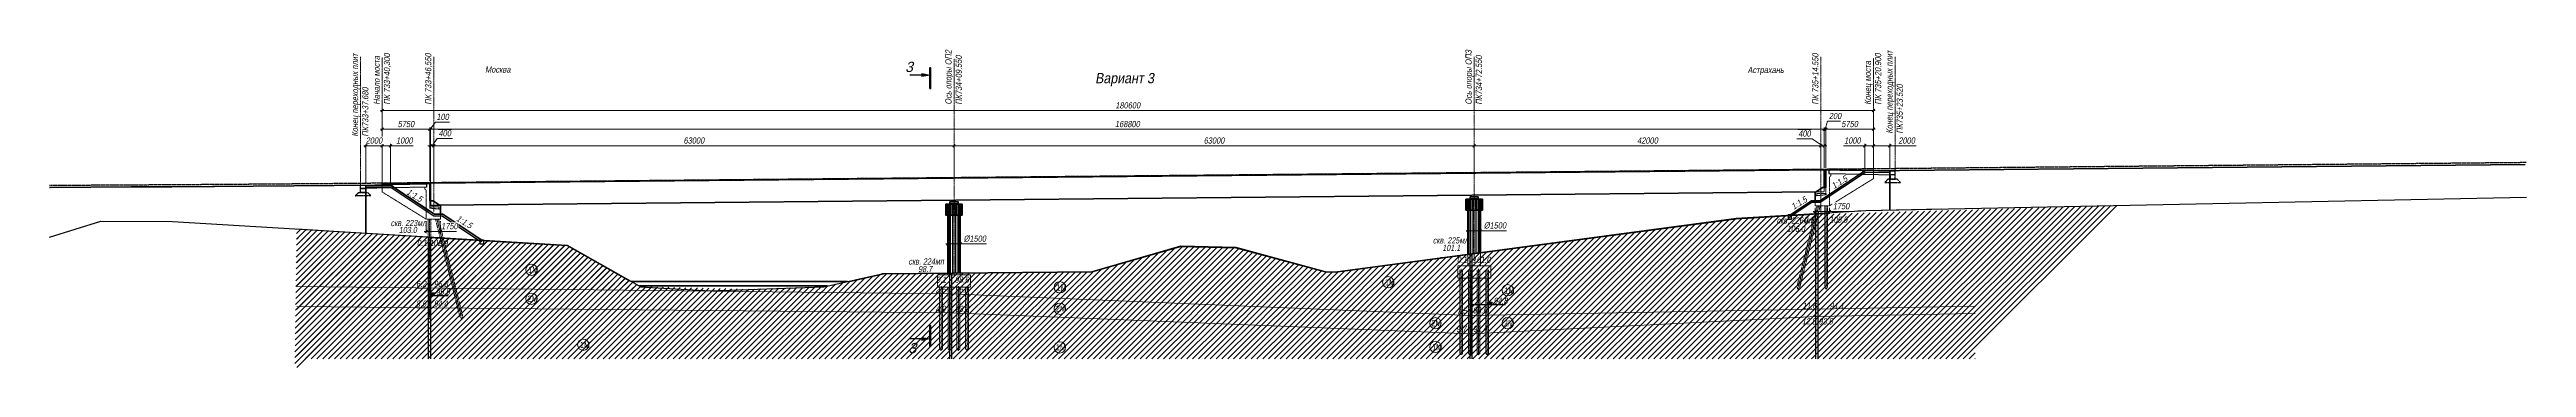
# Model space of a CAD drawing. Header units: millimetres. Extents: x 1864 to 10174863, y -4887456 to 5366151.
# Drawn here: x 8923105 to 9223105, y 273146 to 311678 of the extents above; entities that cross this region are included whole.
import ezdxf
from ezdxf.enums import TextEntityAlignment as Align

# ---------------------------------------------------------------- set-up
doc = ezdxf.new("R2010")
doc.units = ezdxf.units.MM
doc.linetypes.add('CENTER', pattern=[50.8, 31.75, -6.35, 6.35, -6.35])
doc.linetypes.add('DASHED', pattern=[7, 5, -2, 0])
for name, color, linetype, lineweight in [('C-GEOL-GRSL', 94, 'Continuous', 15), ('C-GIDR', 141, 'Continuous', 40), ('S-BALK', 150, 'Continuous', 40), ('S-BETN', 2, 'Continuous', 40), ('S-BETN-NVEL', 7, 'Continuous', 25), ('S-GRID', 1, 'CENTER', 20), ('S-GRID-TRASSA', 4, 'CENTER', 30), ('S-NASP', 52, 'Continuous', 35), ('S-OPOR', 2, 'Continuous', 40), ('S-OPOR-NVEL', 7, 'DASHED', 20), ('S-TEXT', 4, 'Continuous', 30), ('S-ZEML', 32, 'Земля1', 30), ('T-DIMS', 3, 'Continuous', 30), ('T-SECT', 6, 'Continuous', 30), ('T-TEXT', 4, 'Continuous', 30)]:
    doc.layers.add(name, color=color, linetype=linetype, lineweight=lineweight)
for name, color, linetype in [('C-GEOL-PATT', 250, 'Continuous'), ('C-GEOL-SCVG', 60, 'Continuous'), ('concr_inv', 7, 'DASHED'), ('S-KRAS', 1, 'DASHED'), ('S-NOTE', 4, 'Continuous'), ('S-PATT', 252, 'Continuous'), ('Текст', 7, 'Continuous')]:
    doc.layers.add(name, color=color, linetype=linetype)
doc.styles.add('TM', font='mipgost.shx', dxfattribs={"width": 0.9, "oblique": 10})
doc.styles.add('Тип А прямой', font='mipgost.shx', dxfattribs={"width": 0.8})
doc.linetypes.add('Земля1', pattern='A,24,[3,ltsnew.shx,S=6,R=0,X=-6,Y=-6],3,[3,ltsnew.shx,S=6,R=0,X=-6,Y=-6],3,[3,ltsnew.shx,S=6,R=0,X=-6,Y=-6],0', length=30)
doc.dimstyles.new('TM', dxfattribs={"dimscale": 0, "dimtxt": 3, "dimasz": 1.25, "dimexe": 0.9, "dimexo": 1, "dimgap": 1, "dimtad": 1, "dimdec": 0, "dimdsep": 46, "dimtxsty": 'TM', "dimblk1": 'OBLIQUE', "dimblk2": 'OBLIQUE', "dimsah": 1, "dimcen": 3, "dimdle": 0.9, "dimclrt": 7, "dimadec": 0, "dimazin": 0, "dimtfac": 1, "dimtdec": 0, "dimtmove": 1, "dimatfit": 2, "dimldrblk": 'NONE', "dimfxl": 1, "dimtfill": 1, "dimtolj": 1, "dimlwd": 15, "dimlwe": 15, "dimarcsym": 0})

msp = doc.modelspace()

# ---------------------------------------------------------------- texts
at = {"layer": 'S-TEXT', "char_height": 750, "width": 22672.914, "attachment_point": 1, "rotation": 90, "style": 'TM'}
for s, insert in [('ПК 733+46,550', (8968601.5, 304995.9)), ('Ось опоры ОП2\\PПК734+09.550', (9031601.5, 304995.9)), ('Ось опоры ОП3\\PПК734+72.550', (9094601.5, 304995.9)), ('\\pxt22;ПК 735+14.550', (9136601.5, 304995.9))]:
    msp.add_mtext(s, dxfattribs=dict(at, insert=insert))
at = {"layer": 'S-TEXT', "width": 9608.71, "attachment_point": 5, "style": 'TM'}
for s, insert, char_height in [('\\pxqc;Москва', (8977399.3, 309244.8), 750), ('\\pxqc;Астрахань', (9130962.3, 309089.3), 750), ('\\pxqc;Вариант 3', (9053313, 308018.1), 1250)]:
    msp.add_mtext(s, dxfattribs=dict(at, insert=insert, char_height=char_height))
at = {"layer": 'T-TEXT', "style": 'Тип А прямой', "width": 0.8}
for s, p in [('1M', (8981084.5, 284600.7)), ('1M', (9045074.5, 282467.1)), ('1M', (9084858.2, 283084.3)), ('1M', (9099334.2, 282103.9)), ('2M', (8981004.6, 281105.3)), ('2M', (9044994.6, 279897.8)), ('1M', (8987354.5, 275505.7)), ('2M', (9090484.6, 278138.4)), ('2M', (9099257.1, 278141.3)), ('1M', (9044994.6, 275215.6)), ('1M', (9090564.5, 275240.7))]:
    msp.add_text(s, height=750, dxfattribs=at).set_placement(p)
at = {"layer": 'T-TEXT', "char_height": 750, "style": 'Тип А прямой'}
for s, insert, attachment_point in [('{\\Q10;скв. 223мл}', (8966587.8, 290263.5), 8), ('{\\Q10;скв. 226мп}', (9134435.4, 290577.5), 8), ('{\\Q10;103.0}', (8966500.5, 290186.4), 2), ('{\\Q10;\\C256;скв. 225мл}', (9092810.6, 288162.3), 8), ('{\\Q10;101.1}', (9092887.4, 288008.9), 2), ('{\\Q10;106.0}', (9134623.3, 290322.2), 2), ('{\\Q10;скв. 224мп}', (9029283.5, 285604.9), 8), ('{\\Q10; 98.7}', (9029042.3, 284691), 8)]:
    msp.add_mtext(s, dxfattribs=dict(at, insert=insert, attachment_point=attachment_point))
at = {"layer": 'Текст', "color": 23, "lineweight": 15, "style": 'Тип А прямой', "oblique": 10, "width": 0.8}
for s, p in [('0.1', (9135592.2, 290690.5)), ('105.9', (9138683, 290690.5)), ('0.1', (8967610.4, 287862.7)), ('102.9', (8969138.3, 287862.7)), ('0.1', (9093575.8, 285825.8)), ('101.0', (9095458.6, 285817.1)), ('6.2', (8967509.4, 282891.3)), ('96.8', (8969653.5, 282891.3)), ('2.6', (9030418.4, 282217.6)), ('0.1', (9030493.2, 283412.9)), ('98.6', (9032752.4, 283412.9)), ('96.1', (9032778.5, 282217.6)), ('8.6', (8967509.4, 280509.3)), ('94.4', (8969653.5, 280509.3)), ('4.9', (9030418.4, 279879.5)), ('93.8', (9032778.5, 279879.5)), ('7.5', (9093552.3, 279646)), ('93.6', (9095513, 279697.1)), ('12.5', (9135358.2, 278356)), ('11.6', (9135425.2, 280249.5)), ('93.5', (9137381.3, 278356)), ('94.4', (9138683, 280249.5)), ('9.7', (9093490.2, 277452.7)), ('91.4', (9095513, 277464.1))]:
    msp.add_text(s, height=750, dxfattribs=at).set_placement(p)
at = {"layer": 'Текст', "color": 5, "lineweight": 15, "style": 'Тип А прямой', "oblique": 10, "width": 0.8}
for s, p in [('95.9', (8969902, 281957.5)), ('94.8', (9098013.3, 280857.5))]:
    msp.add_text(s, height=750, dxfattribs=at).set_placement(p)

# ---------------------------------------------------------------- blocks, each defined once
blk = doc.blocks.new('_OBLIQUE')
at = {"color": 0, "linetype": 'ByBlock', "lineweight": -2}
blk.add_line((0.5, 0.5), (-0.5, -0.5), dxfattribs=at)
blk = doc.blocks.new('*D736')
at = {"layer": 'Defpoints', "color": 0, "transparency": 16777216}
for p in [(9032655, 300018), (8969655, 295574), (9032655, 296180)]:
    blk.add_point(p, dxfattribs=at)
at = {"layer": 'T-DIMS', "color": 0, "linetype": 'Continuous', "lineweight": 15, "transparency": 16777216}
blk.add_line((8969430, 300018), (9032880, 300018), dxfattribs=at)
at = {"layer": 'T-DIMS', "color": 0, "lineweight": 15, "transparency": 16777216}
for p, q in [((8969655, 295824), (8969655, 300243)), ((9032655, 296430), (9032655, 300243))]:
    blk.add_line(p, q, dxfattribs=at)
at = {"layer": 'T-DIMS', "color": 0, "lineweight": 15, "transparency": 16777216, "xscale": 312.5, "yscale": 312.5, "zscale": 312.5, "rotation": 180}
blk.add_blockref('_OBLIQUE', (8969655, 300018), dxfattribs=at)
at = {"layer": 'T-DIMS', "color": 0, "lineweight": 15, "transparency": 16777216, "xscale": 312.5, "yscale": 312.5, "zscale": 312.5}
blk.add_blockref('_OBLIQUE', (9032655, 300018), dxfattribs=at)
at = {"layer": 'T-DIMS', "color": 7, "transparency": 16777216, "insert": (9001155, 300643), "char_height": 750, "attachment_point": 5, "style": 'TM', "bg_fill": 3, "box_fill_scale": 1.1, "bg_fill_color": 256, "bg_fill_true_color": 13158600, "bg_fill_transparency": 0}
blk.add_mtext('\\A1;63000', dxfattribs=at)
blk = doc.blocks.new('_None')
blk = doc.blocks.new('*D737')
at = {"layer": 'Defpoints', "color": 0, "transparency": 16777216}
for p in [(9095655, 300018), (9032655, 296180), (9095655, 296787)]:
    blk.add_point(p, dxfattribs=at)
at = {"layer": 'T-DIMS', "color": 0, "linetype": 'Continuous', "lineweight": 15, "transparency": 16777216}
blk.add_line((9032430, 300018), (9095880, 300018), dxfattribs=at)
at = {"layer": 'T-DIMS', "color": 0, "lineweight": 15, "transparency": 16777216}
for p, q in [((9032655, 296430), (9032655, 300243)), ((9095655, 297037), (9095655, 300243))]:
    blk.add_line(p, q, dxfattribs=at)
at = {"layer": 'T-DIMS', "color": 0, "lineweight": 15, "transparency": 16777216, "xscale": 312.5, "yscale": 312.5, "zscale": 312.5, "rotation": 180}
blk.add_blockref('_OBLIQUE', (9032655, 300018), dxfattribs=at)
at = {"layer": 'T-DIMS', "color": 0, "lineweight": 15, "transparency": 16777216, "xscale": 312.5, "yscale": 312.5, "zscale": 312.5}
blk.add_blockref('_OBLIQUE', (9095655, 300018), dxfattribs=at)
at = {"layer": 'T-DIMS', "color": 7, "transparency": 16777216, "insert": (9064155, 300643), "char_height": 750, "attachment_point": 5, "style": 'TM', "bg_fill": 3, "box_fill_scale": 1.1, "bg_fill_color": 256, "bg_fill_true_color": 13158600, "bg_fill_transparency": 0}
blk.add_mtext('\\A1;63000', dxfattribs=at)
blk = doc.blocks.new('*D738')
at = {"layer": 'Defpoints', "color": 0, "transparency": 16777216}
for p in [(9137655, 300018), (9137655, 297191), (9095655, 296787)]:
    blk.add_point(p, dxfattribs=at)
at = {"layer": 'T-DIMS', "color": 0, "linetype": 'Continuous', "lineweight": 15, "transparency": 16777216}
blk.add_line((9095430, 300018), (9137880, 300018), dxfattribs=at)
at = {"layer": 'T-DIMS', "color": 0, "lineweight": 15, "transparency": 16777216}
for p, q in [((9095655, 297037), (9095655, 300243)), ((9137655, 297441), (9137655, 300243))]:
    blk.add_line(p, q, dxfattribs=at)
at = {"layer": 'T-DIMS', "color": 0, "lineweight": 15, "transparency": 16777216, "xscale": 312.5, "yscale": 312.5, "zscale": 312.5, "rotation": 180}
blk.add_blockref('_OBLIQUE', (9095655, 300018), dxfattribs=at)
at = {"layer": 'T-DIMS', "color": 0, "lineweight": 15, "transparency": 16777216, "xscale": 312.5, "yscale": 312.5, "zscale": 312.5}
blk.add_blockref('_OBLIQUE', (9137655, 300018), dxfattribs=at)
at = {"layer": 'T-DIMS', "color": 7, "transparency": 16777216, "insert": (9116655, 300643), "char_height": 750, "attachment_point": 5, "style": 'TM', "bg_fill": 3, "box_fill_scale": 1.1, "bg_fill_color": 256, "bg_fill_true_color": 13158600, "bg_fill_transparency": 0}
blk.add_mtext('\\A1;42000', dxfattribs=at)
blk = doc.blocks.new('*D739')
at = {"layer": 'Defpoints', "color": 0, "transparency": 16777216}
for p in [(9138055, 300018), (9137655, 297191), (9138055, 297195)]:
    blk.add_point(p, dxfattribs=at)
at = {"layer": 'T-DIMS', "color": 0, "linetype": 'Continuous', "lineweight": 15, "transparency": 16777216}
for p, q in [((9136589, 300872), (9134751, 300872)), ((9137855, 300018), (9136589, 300872)), ((9137655, 300018), (9137343, 300018)), ((9138055, 300018), (9138368, 300018))]:
    blk.add_line(p, q, dxfattribs=at)
at = {"layer": 'T-DIMS', "color": 0, "lineweight": 15, "transparency": 16777216}
for p, q in [((9137655, 297441), (9137655, 300243)), ((9138055, 297445), (9138055, 300243))]:
    blk.add_line(p, q, dxfattribs=at)
at = {"layer": 'T-DIMS', "color": 7, "transparency": 16777216, "insert": (9135670, 301497), "char_height": 750, "attachment_point": 5, "style": 'TM', "bg_fill": 3, "box_fill_scale": 1.1, "bg_fill_color": 256, "bg_fill_true_color": 13158600, "bg_fill_transparency": 0}
blk.add_mtext('\\A1;400', dxfattribs=at)
at = {"layer": 'T-DIMS', "color": 0, "linetype": 'Continuous', "lineweight": 15, "transparency": 16777216}
blk.add_line((9137655, 300018), (9138055, 300018), dxfattribs=at)
blk.add_line((9137655, 300018), (9138055, 300018), dxfattribs=at)
at = {"layer": 'T-DIMS', "color": 0, "lineweight": 15, "transparency": 16777216, "xscale": 312.5, "yscale": 312.5, "zscale": 312.5}
blk.add_blockref('_OBLIQUE', (9137655, 300018), dxfattribs=at)
at = {"layer": 'T-DIMS', "color": 0, "lineweight": 15, "transparency": 16777216, "xscale": 312.5, "yscale": 312.5, "zscale": 312.5, "rotation": 180}
blk.add_blockref('_OBLIQUE', (9138055, 300018), dxfattribs=at)
blk = doc.blocks.new('*D740')
at = {"layer": 'Defpoints', "color": 0, "transparency": 16777216}
for p in [(8969255, 295307), (8969655, 295574)]:
    blk.add_point(p, dxfattribs=at)
at = {"layer": 'T-DIMS', "color": 0, "linetype": 'Continuous', "lineweight": 15, "transparency": 16777216}
for p, q in [((8969255, 300018), (8968943, 300018)), ((8969455, 300018), (8970057, 300899)), ((8969655, 300018), (8969968, 300018)), ((8970057, 300899), (8971895, 300899))]:
    blk.add_line(p, q, dxfattribs=at)
at = {"layer": 'T-DIMS', "color": 0, "lineweight": 15, "transparency": 16777216}
for p, q in [((8969255, 295557), (8969255, 300243)), ((8969655, 295824), (8969655, 300243))]:
    blk.add_line(p, q, dxfattribs=at)
at = {"layer": 'T-DIMS', "color": 7, "transparency": 16777216, "insert": (8970976, 301524), "char_height": 750, "attachment_point": 5, "style": 'TM', "bg_fill": 3, "box_fill_scale": 1.1, "bg_fill_color": 256, "bg_fill_true_color": 13158600, "bg_fill_transparency": 0}
blk.add_mtext('\\A1;400', dxfattribs=at)
at = {"layer": 'Defpoints', "color": 0, "transparency": 16777216}
blk.add_point((8969255, 300018), dxfattribs=at)
at = {"layer": 'T-DIMS', "color": 0, "linetype": 'Continuous', "lineweight": 15, "transparency": 16777216}
blk.add_line((8969655, 300018), (8969255, 300018), dxfattribs=at)
blk.add_line((8969655, 300018), (8969255, 300018), dxfattribs=at)
at = {"layer": 'T-DIMS', "color": 0, "lineweight": 15, "transparency": 16777216, "xscale": 312.5, "yscale": 312.5, "zscale": 312.5}
blk.add_blockref('_OBLIQUE', (8969255, 300018), dxfattribs=at)
at = {"layer": 'T-DIMS', "color": 0, "lineweight": 15, "transparency": 16777216, "xscale": 312.5, "yscale": 312.5, "zscale": 312.5, "rotation": 180}
blk.add_blockref('_OBLIQUE', (8969655, 300018), dxfattribs=at)
blk = doc.blocks.new('*D728')
at = {"layer": 'Defpoints', "color": 0, "transparency": 16777216}
for p in [(8969155, 295464), (8969255, 295465)]:
    blk.add_point(p, dxfattribs=at)
at = {"layer": 'T-DIMS', "color": 0, "linetype": 'Continuous', "lineweight": 15, "transparency": 16777216}
for p, q in [((8969155, 302014), (8968843, 302014)), ((8969205, 302014), (8969872, 302886)), ((8969255, 302014), (8969568, 302014)), ((8969872, 302886), (8971565, 302886))]:
    blk.add_line(p, q, dxfattribs=at)
at = {"layer": 'T-DIMS', "color": 0, "lineweight": 15, "transparency": 16777216}
for p, q in [((8969155, 295714), (8969155, 302239)), ((8969255, 295715), (8969255, 302239))]:
    blk.add_line(p, q, dxfattribs=at)
at = {"layer": 'T-DIMS', "color": 7, "transparency": 16777216, "insert": (8970719, 303511), "char_height": 750, "attachment_point": 5, "style": 'TM', "bg_fill": 3, "box_fill_scale": 1.1, "bg_fill_color": 256, "bg_fill_true_color": 13158600, "bg_fill_transparency": 0}
blk.add_mtext('\\A1;100', dxfattribs=at)
at = {"layer": 'Defpoints', "color": 0, "transparency": 16777216}
blk.add_point((8969155, 302014), dxfattribs=at)
at = {"layer": 'T-DIMS', "color": 0, "linetype": 'Continuous', "lineweight": 15, "transparency": 16777216}
blk.add_line((8969255, 302014), (8969155, 302014), dxfattribs=at)
blk.add_line((8969255, 302014), (8969155, 302014), dxfattribs=at)
at = {"layer": 'T-DIMS', "color": 0, "lineweight": 15, "transparency": 16777216, "xscale": 312.5, "yscale": 312.5, "zscale": 312.5}
blk.add_blockref('_OBLIQUE', (8969155, 302014), dxfattribs=at)
at = {"layer": 'T-DIMS', "color": 0, "lineweight": 15, "transparency": 16777216, "xscale": 312.5, "yscale": 312.5, "zscale": 312.5, "rotation": 180}
blk.add_blockref('_OBLIQUE', (8969255, 302014), dxfattribs=at)
blk = doc.blocks.new('*D729')
at = {"layer": 'Defpoints', "color": 0, "transparency": 16777216}
for p in [(9138055, 302014), (9138055, 297090), (8969255, 295465)]:
    blk.add_point(p, dxfattribs=at)
at = {"layer": 'T-DIMS', "color": 0, "linetype": 'Continuous', "lineweight": 15, "transparency": 16777216}
blk.add_line((8969030, 302014), (9138280, 302014), dxfattribs=at)
at = {"layer": 'T-DIMS', "color": 0, "lineweight": 15, "transparency": 16777216}
for p, q in [((8969255, 295715), (8969255, 302239)), ((9138055, 297340), (9138055, 302239))]:
    blk.add_line(p, q, dxfattribs=at)
at = {"layer": 'T-DIMS', "color": 0, "lineweight": 15, "transparency": 16777216, "xscale": 312.5, "yscale": 312.5, "zscale": 312.5, "rotation": 180}
blk.add_blockref('_OBLIQUE', (8969255, 302014), dxfattribs=at)
at = {"layer": 'T-DIMS', "color": 0, "lineweight": 15, "transparency": 16777216, "xscale": 312.5, "yscale": 312.5, "zscale": 312.5}
blk.add_blockref('_OBLIQUE', (9138055, 302014), dxfattribs=at)
at = {"layer": 'T-DIMS', "color": 7, "transparency": 16777216, "insert": (9053655, 302639), "char_height": 750, "attachment_point": 5, "style": 'TM', "bg_fill": 3, "box_fill_scale": 1.1, "bg_fill_color": 256, "bg_fill_true_color": 13158600, "bg_fill_transparency": 0}
blk.add_mtext('\\A1;168800', dxfattribs=at)
blk = doc.blocks.new('*D730')
at = {"layer": 'Defpoints', "color": 0, "transparency": 16777216}
for p in [(9138055, 297090), (9138255, 297090)]:
    blk.add_point(p, dxfattribs=at)
at = {"layer": 'T-DIMS', "color": 0, "linetype": 'Continuous', "lineweight": 15, "transparency": 16777216}
for p, q in [((9138055, 302014), (9137743, 302014)), ((9138155, 302014), (9138448, 302989)), ((9138255, 302014), (9138568, 302014)), ((9138448, 302989), (9140285, 302989))]:
    blk.add_line(p, q, dxfattribs=at)
at = {"layer": 'T-DIMS', "color": 0, "lineweight": 15, "transparency": 16777216}
for p, q in [((9138055, 297340), (9138055, 302239)), ((9138255, 297340), (9138255, 302239))]:
    blk.add_line(p, q, dxfattribs=at)
at = {"layer": 'T-DIMS', "color": 7, "transparency": 16777216, "insert": (9139367, 303614), "char_height": 750, "attachment_point": 5, "style": 'TM', "bg_fill": 3, "box_fill_scale": 1.1, "bg_fill_color": 256, "bg_fill_true_color": 13158600, "bg_fill_transparency": 0}
blk.add_mtext('\\A1;200', dxfattribs=at)
at = {"layer": 'Defpoints', "color": 0, "transparency": 16777216}
blk.add_point((9138255, 302014), dxfattribs=at)
at = {"layer": 'T-DIMS', "color": 0, "linetype": 'Continuous', "lineweight": 15, "transparency": 16777216}
blk.add_line((9138055, 302014), (9138255, 302014), dxfattribs=at)
blk.add_line((9138055, 302014), (9138255, 302014), dxfattribs=at)
at = {"layer": 'T-DIMS', "color": 0, "lineweight": 15, "transparency": 16777216, "xscale": 312.5, "yscale": 312.5, "zscale": 312.5}
blk.add_blockref('_OBLIQUE', (9138055, 302014), dxfattribs=at)
at = {"layer": 'T-DIMS', "color": 0, "lineweight": 15, "transparency": 16777216, "xscale": 312.5, "yscale": 312.5, "zscale": 312.5, "rotation": 180}
blk.add_blockref('_OBLIQUE', (9138255, 302014), dxfattribs=at)
blk = doc.blocks.new('*D731')
at = {"layer": 'Defpoints', "color": 0, "transparency": 16777216}
for p in [(9144005, 302014), (9138255, 297197), (9144005, 297027)]:
    blk.add_point(p, dxfattribs=at)
at = {"layer": 'T-DIMS', "color": 0, "linetype": 'Continuous', "lineweight": 15, "transparency": 16777216}
blk.add_line((9138030, 302014), (9144230, 302014), dxfattribs=at)
at = {"layer": 'T-DIMS', "color": 0, "lineweight": 15, "transparency": 16777216}
for p, q in [((9138255, 297447), (9138255, 302239)), ((9144005, 297277), (9144005, 302239))]:
    blk.add_line(p, q, dxfattribs=at)
at = {"layer": 'T-DIMS', "color": 0, "lineweight": 15, "transparency": 16777216, "xscale": 312.5, "yscale": 312.5, "zscale": 312.5, "rotation": 180}
blk.add_blockref('_OBLIQUE', (9138255, 302014), dxfattribs=at)
at = {"layer": 'T-DIMS', "color": 0, "lineweight": 15, "transparency": 16777216, "xscale": 312.5, "yscale": 312.5, "zscale": 312.5}
blk.add_blockref('_OBLIQUE', (9144005, 302014), dxfattribs=at)
at = {"layer": 'T-DIMS', "color": 7, "transparency": 16777216, "insert": (9141130, 302639), "char_height": 750, "attachment_point": 5, "style": 'TM', "bg_fill": 3, "box_fill_scale": 1.1, "bg_fill_color": 256, "bg_fill_true_color": 13158600, "bg_fill_transparency": 0}
blk.add_mtext('\\A1;5750', dxfattribs=at)
blk = doc.blocks.new('*D732')
at = {"layer": 'Defpoints', "color": 0, "transparency": 16777216}
for p in [(8963406, 302014), (8963406, 295410), (8969155, 295463)]:
    blk.add_point(p, dxfattribs=at)
at = {"layer": 'T-DIMS', "color": 0, "linetype": 'Continuous', "lineweight": 15, "transparency": 16777216}
blk.add_line((8969380, 302014), (8963181, 302014), dxfattribs=at)
at = {"layer": 'T-DIMS', "color": 0, "lineweight": 15, "transparency": 16777216}
for p, q in [((8963406, 295660), (8963406, 302239)), ((8969155, 295713), (8969155, 302239))]:
    blk.add_line(p, q, dxfattribs=at)
at = {"layer": 'T-DIMS', "color": 0, "lineweight": 15, "transparency": 16777216, "xscale": 312.5, "yscale": 312.5, "zscale": 312.5, "rotation": 180}
blk.add_blockref('_OBLIQUE', (8963406, 302014), dxfattribs=at)
at = {"layer": 'T-DIMS', "color": 0, "lineweight": 15, "transparency": 16777216, "xscale": 312.5, "yscale": 312.5, "zscale": 312.5}
blk.add_blockref('_OBLIQUE', (8969155, 302014), dxfattribs=at)
at = {"layer": 'T-DIMS', "color": 7, "transparency": 16777216, "insert": (8966281, 302639), "char_height": 750, "attachment_point": 5, "style": 'TM', "bg_fill": 3, "box_fill_scale": 1.1, "bg_fill_color": 256, "bg_fill_true_color": 13158600, "bg_fill_transparency": 0}
blk.add_mtext('\\A1;5750', dxfattribs=at)
blk = doc.blocks.new('*D733')
at = {"layer": 'Defpoints', "color": 0, "transparency": 16777216}
for p in [(9144005, 304280), (9144005, 297027), (8963406, 295410)]:
    blk.add_point(p, dxfattribs=at)
at = {"layer": 'T-DIMS', "color": 0, "linetype": 'Continuous', "lineweight": 15, "transparency": 16777216}
blk.add_line((8963181, 304280), (9144230, 304280), dxfattribs=at)
at = {"layer": 'T-DIMS', "color": 0, "lineweight": 15, "transparency": 16777216}
for p, q in [((8963406, 295660), (8963406, 304505)), ((9144005, 297277), (9144005, 304505))]:
    blk.add_line(p, q, dxfattribs=at)
at = {"layer": 'T-DIMS', "color": 0, "lineweight": 15, "transparency": 16777216, "xscale": 312.5, "yscale": 312.5, "zscale": 312.5, "rotation": 180}
blk.add_blockref('_OBLIQUE', (8963406, 304280), dxfattribs=at)
at = {"layer": 'T-DIMS', "color": 0, "lineweight": 15, "transparency": 16777216, "xscale": 312.5, "yscale": 312.5, "zscale": 312.5}
blk.add_blockref('_OBLIQUE', (9144005, 304280), dxfattribs=at)
at = {"layer": 'T-DIMS', "color": 7, "transparency": 16777216, "insert": (9053705, 304905), "char_height": 750, "attachment_point": 5, "style": 'TM', "bg_fill": 3, "box_fill_scale": 1.1, "bg_fill_color": 256, "bg_fill_true_color": 13158600, "bg_fill_transparency": 0}
blk.add_mtext('\\A1;180600', dxfattribs=at)
blk = doc.blocks.new('*D734')
at = {"layer": 'Defpoints', "color": 0, "transparency": 16777216}
for p in [(9144005, 297027), (9142976, 296979)]:
    blk.add_point(p, dxfattribs=at)
at = {"layer": 'T-DIMS', "color": 0, "linetype": 'Continuous', "lineweight": 15, "transparency": 16777216}
for p, q in [((9140406, 300018), (9142976, 300018)), ((9144230, 300018), (9142751, 300018))]:
    blk.add_line(p, q, dxfattribs=at)
at = {"layer": 'T-DIMS', "color": 0, "lineweight": 15, "transparency": 16777216}
for p, q in [((9142976, 297229), (9142976, 300243)), ((9144005, 297277), (9144005, 300243))]:
    blk.add_line(p, q, dxfattribs=at)
at = {"layer": 'T-DIMS', "color": 7, "transparency": 16777216, "insert": (9141469, 300643), "char_height": 750, "attachment_point": 5, "style": 'TM', "bg_fill": 3, "box_fill_scale": 1.1, "bg_fill_color": 256, "bg_fill_true_color": 13158600, "bg_fill_transparency": 0}
blk.add_mtext('\\A1;1000', dxfattribs=at)
at = {"layer": 'Defpoints', "color": 0, "transparency": 16777216}
blk.add_point((9142976, 300018), dxfattribs=at)
at = {"layer": 'T-DIMS', "color": 0, "lineweight": 15, "transparency": 16777216, "xscale": 312.5, "yscale": 312.5, "zscale": 312.5, "rotation": 180}
blk.add_blockref('_OBLIQUE', (9142976, 300018), dxfattribs=at)
at = {"layer": 'T-DIMS', "color": 0, "lineweight": 15, "transparency": 16777216, "xscale": 312.5, "yscale": 312.5, "zscale": 312.5}
blk.add_blockref('_OBLIQUE', (9144005, 300018), dxfattribs=at)
blk = doc.blocks.new('*D741')
at = {"layer": 'Defpoints', "color": 0, "transparency": 16777216}
for p in [(9144005, 297149), (9146005, 297008)]:
    blk.add_point(p, dxfattribs=at)
at = {"layer": 'T-DIMS', "color": 0, "linetype": 'Continuous', "lineweight": 15, "transparency": 16777216}
for p, q in [((9143780, 300018), (9146230, 300018)), ((9149170, 300018), (9146005, 300018))]:
    blk.add_line(p, q, dxfattribs=at)
at = {"layer": 'T-DIMS', "color": 0, "lineweight": 15, "transparency": 16777216}
for p, q in [((9144005, 297399), (9144005, 300243)), ((9146005, 297258), (9146005, 300243))]:
    blk.add_line(p, q, dxfattribs=at)
at = {"layer": 'T-DIMS', "color": 0, "lineweight": 15, "transparency": 16777216, "xscale": 312.5, "yscale": 312.5, "zscale": 312.5, "rotation": 180}
blk.add_blockref('_OBLIQUE', (9144005, 300018), dxfattribs=at)
at = {"layer": 'T-DIMS', "color": 7, "transparency": 16777216, "insert": (9148035, 300643), "char_height": 750, "attachment_point": 5, "style": 'TM', "bg_fill": 3, "box_fill_scale": 1.1, "bg_fill_color": 256, "bg_fill_true_color": 13158600, "bg_fill_transparency": 0}
blk.add_mtext('\\A1;2000', dxfattribs=at)
at = {"layer": 'Defpoints', "color": 0, "transparency": 16777216}
blk.add_point((9146005, 300018), dxfattribs=at)
at = {"layer": 'T-DIMS', "color": 0, "lineweight": 15, "transparency": 16777216, "xscale": 312.5, "yscale": 312.5, "zscale": 312.5}
blk.add_blockref('_OBLIQUE', (9146005, 300018), dxfattribs=at)
blk = doc.blocks.new('*D742')
at = {"layer": 'Defpoints', "color": 0, "transparency": 16777216}
for p in [(8963406, 295410), (8964406, 295259)]:
    blk.add_point(p, dxfattribs=at)
at = {"layer": 'T-DIMS', "color": 0, "linetype": 'Continuous', "lineweight": 15, "transparency": 16777216}
for p, q in [((8963181, 300018), (8964631, 300018)), ((8967144, 300018), (8964406, 300018))]:
    blk.add_line(p, q, dxfattribs=at)
at = {"layer": 'T-DIMS', "color": 0, "lineweight": 15, "transparency": 16777216}
for p, q in [((8963406, 295660), (8963406, 300243)), ((8964406, 295509), (8964406, 300243))]:
    blk.add_line(p, q, dxfattribs=at)
at = {"layer": 'T-DIMS', "color": 7, "transparency": 16777216, "insert": (8966081, 300643), "char_height": 750, "attachment_point": 5, "style": 'TM', "bg_fill": 3, "box_fill_scale": 1.1, "bg_fill_color": 256, "bg_fill_true_color": 13158600, "bg_fill_transparency": 0}
blk.add_mtext('\\A1;1000', dxfattribs=at)
at = {"layer": 'Defpoints', "color": 0, "transparency": 16777216}
blk.add_point((8964406, 300018), dxfattribs=at)
at = {"layer": 'T-DIMS', "color": 0, "lineweight": 15, "transparency": 16777216, "xscale": 312.5, "yscale": 312.5, "zscale": 312.5, "rotation": 180}
blk.add_blockref('_OBLIQUE', (8963406, 300018), dxfattribs=at)
at = {"layer": 'T-DIMS', "color": 0, "lineweight": 15, "transparency": 16777216, "xscale": 312.5, "yscale": 312.5, "zscale": 312.5}
blk.add_blockref('_OBLIQUE', (8964406, 300018), dxfattribs=at)
blk = doc.blocks.new('*D743')
at = {"layer": 'Defpoints', "color": 0, "transparency": 16777216}
for p in [(8961406, 295232), (8963406, 295410)]:
    blk.add_point(p, dxfattribs=at)
at = {"layer": 'T-DIMS', "color": 0, "linetype": 'Continuous', "lineweight": 15, "transparency": 16777216}
blk.add_line((8963631, 300018), (8961181, 300018), dxfattribs=at)
at = {"layer": 'T-DIMS', "color": 0, "lineweight": 15, "transparency": 16777216}
for p, q in [((8961406, 295482), (8961406, 300243)), ((8963406, 295660), (8963406, 300243))]:
    blk.add_line(p, q, dxfattribs=at)
at = {"layer": 'T-DIMS', "color": 7, "transparency": 16777216, "insert": (8962406, 300643), "char_height": 750, "attachment_point": 5, "style": 'TM', "bg_fill": 3, "box_fill_scale": 1.1, "bg_fill_color": 256, "bg_fill_true_color": 13158600, "bg_fill_transparency": 0}
blk.add_mtext('\\A1;2000', dxfattribs=at)
at = {"layer": 'Defpoints', "color": 0, "transparency": 16777216}
blk.add_point((8961406, 300018), dxfattribs=at)
at = {"layer": 'T-DIMS', "color": 0, "lineweight": 15, "transparency": 16777216, "xscale": 312.5, "yscale": 312.5, "zscale": 312.5, "rotation": 180}
blk.add_blockref('_OBLIQUE', (8961406, 300018), dxfattribs=at)
at = {"layer": 'T-DIMS', "color": 0, "lineweight": 15, "transparency": 16777216, "xscale": 312.5, "yscale": 312.5, "zscale": 312.5}
blk.add_blockref('_OBLIQUE', (8963406, 300018), dxfattribs=at)
blk = doc.blocks.new('*D744')
at = {"layer": 'Defpoints', "color": 0, "transparency": 16777216}
blk.add_point((8968705, 291129), dxfattribs=at)
at = {"layer": 'T-DIMS', "color": 0, "linetype": 'Continuous', "lineweight": 15, "transparency": 16777216}
blk.add_line((8968480, 289640), (8970680, 289640), dxfattribs=at)
at = {"layer": 'T-DIMS', "color": 0, "lineweight": 15, "transparency": 16777216}
for p, q in [((8968705, 290879), (8968705, 289415)), ((8970455, 290886), (8970455, 289415))]:
    blk.add_line(p, q, dxfattribs=at)
at = {"layer": 'T-DIMS', "color": 0, "lineweight": 15, "transparency": 16777216, "xscale": 312.5, "yscale": 312.5, "zscale": 312.5, "rotation": 180}
blk.add_blockref('_OBLIQUE', (8968705, 289640), dxfattribs=at)
at = {"layer": 'T-DIMS', "color": 7, "transparency": 16777216, "insert": (8971543, 290265), "char_height": 750, "attachment_point": 5, "style": 'TM', "bg_fill": 3, "box_fill_scale": 1.1, "bg_fill_color": 256, "bg_fill_true_color": 13158600, "bg_fill_transparency": 0}
blk.add_mtext('\\A1;1750', dxfattribs=at)
at = {"layer": 'Defpoints', "color": 0, "transparency": 16777216}
for p in [(8970455, 291136), (8970455, 289640)]:
    blk.add_point(p, dxfattribs=at)
at = {"layer": 'T-DIMS', "color": 0, "lineweight": 15, "transparency": 16777216, "xscale": 312.5, "yscale": 312.5, "zscale": 312.5}
blk.add_blockref('_OBLIQUE', (8970455, 289640), dxfattribs=at)
blk = doc.blocks.new('*D745')
at = {"layer": 'Defpoints', "color": 0, "transparency": 16777216}
blk.add_point((9031905, 288121), dxfattribs=at)
at = {"layer": 'T-DIMS', "color": 0, "linetype": 'Continuous', "lineweight": 15, "transparency": 16777216}
for p, q in [((9031680, 288121), (9033630, 288121)), ((9036576, 288121), (9033405, 288121))]:
    blk.add_line(p, q, dxfattribs=at)
at = {"layer": 'T-DIMS', "color": 0, "lineweight": 15, "transparency": 16777216}
for p, q in [((9031905, 287871), (9031905, 287896)), ((9033405, 287878), (9033405, 287896))]:
    blk.add_line(p, q, dxfattribs=at)
at = {"layer": 'T-DIMS', "color": 0, "lineweight": 15, "transparency": 16777216, "xscale": 312.5, "yscale": 312.5, "zscale": 312.5, "rotation": 180}
blk.add_blockref('_OBLIQUE', (9031905, 288121), dxfattribs=at)
at = {"layer": 'T-DIMS', "color": 7, "transparency": 16777216, "insert": (9035176, 288746), "char_height": 750, "attachment_point": 5, "style": 'TM', "bg_fill": 3, "box_fill_scale": 1.1, "bg_fill_color": 256, "bg_fill_true_color": 13158600, "bg_fill_transparency": 0}
blk.add_mtext('\\A1;%%c1500', dxfattribs=at)
at = {"layer": 'Defpoints', "color": 0, "transparency": 16777216}
for p in [(9033405, 288128), (9033405, 288121)]:
    blk.add_point(p, dxfattribs=at)
at = {"layer": 'T-DIMS', "color": 0, "lineweight": 15, "transparency": 16777216, "xscale": 312.5, "yscale": 312.5, "zscale": 312.5}
blk.add_blockref('_OBLIQUE', (9033405, 288121), dxfattribs=at)
blk = doc.blocks.new('*D746')
at = {"layer": 'Defpoints', "color": 0, "transparency": 16777216}
blk.add_point((9094905, 289722), dxfattribs=at)
at = {"layer": 'T-DIMS', "color": 0, "linetype": 'Continuous', "lineweight": 15, "transparency": 16777216}
for p, q in [((9094680, 289722), (9096630, 289722)), ((9099576, 289722), (9096405, 289722))]:
    blk.add_line(p, q, dxfattribs=at)
at = {"layer": 'T-DIMS', "color": 0, "lineweight": 15, "transparency": 16777216}
for p, q in [((9094905, 289972), (9094905, 289947)), ((9096405, 289972), (9096405, 289947))]:
    blk.add_line(p, q, dxfattribs=at)
at = {"layer": 'T-DIMS', "color": 0, "lineweight": 15, "transparency": 16777216, "xscale": 312.5, "yscale": 312.5, "zscale": 312.5, "rotation": 180}
blk.add_blockref('_OBLIQUE', (9094905, 289722), dxfattribs=at)
at = {"layer": 'T-DIMS', "color": 7, "transparency": 16777216, "insert": (9098176, 290347), "char_height": 750, "attachment_point": 5, "style": 'TM', "bg_fill": 3, "box_fill_scale": 1.1, "bg_fill_color": 256, "bg_fill_true_color": 13158600, "bg_fill_transparency": 0}
blk.add_mtext('\\A1;%%c1500', dxfattribs=at)
at = {"layer": 'Defpoints', "color": 0, "transparency": 16777216}
blk.add_point((9096405, 289722), dxfattribs=at)
blk.add_point((9096405, 289722), dxfattribs=at)
at = {"layer": 'T-DIMS', "color": 0, "lineweight": 15, "transparency": 16777216, "xscale": 312.5, "yscale": 312.5, "zscale": 312.5}
blk.add_blockref('_OBLIQUE', (9096405, 289722), dxfattribs=at)
blk = doc.blocks.new('*U722')
at = {"layer": 'T-SECT', "lineweight": 60}
h = blk.add_hatch(color=256, dxfattribs=at)
h.dxf.hatch_style = 1
h.paths.add_polyline_path([(-0.2, 0), (-0.2, 10), (0.2, 10), (0.2, 0)])
h.paths.add_polyline_path([(-0.2, 6.5), (-4.1, 7.3), (-4.1, 5.8)])
h = blk.add_hatch(color=256, dxfattribs=at)
h.dxf.hatch_style = 1
h.paths.add_polyline_path([(-0.2, -114.9), (-0.2, -124.9), (0.2, -124.9), (0.2, -114.9)])
h.paths.add_polyline_path([(-0.2, -121.4), (-4.1, -122.1), (-4.1, -120.6)])
at = {"layer": 'T-SECT'}
for p, q in [((-4.1, 6.5), (-9.8, 6.5)), ((-4.1, -121.4), (-9.8, -121.4))]:
    blk.add_line(p, q, dxfattribs=at)
at = {"layer": 'T-SECT', "lineweight": 0, "flags": 128}
for points in [[(-0.2, 6.5), (-4.1, 7.3), (-4.1, 5.8)], [(-0.2, -121.4), (-4.1, -122.1), (-4.1, -120.6)]]:
    blk.add_lwpolyline(points, close=True, dxfattribs=at)
at = {"layer": 'T-SECT', "lineweight": 60}
for points in [[(-0.2, 0), (-0.2, 10), (0.2, 10), (0.2, 0)], [(-0.2, -114.9), (-0.2, -124.9), (0.2, -124.9), (0.2, -114.9)]]:
    blk.add_lwpolyline(points, close=True, dxfattribs=at)
at = {"layer": 'T-SECT', "lineweight": 60, "style": 'TM', "oblique": 15}
blk.add_attdef('N_1', text='', height=5, dxfattribs=at).set_placement((-8.4, 6.5), align=Align.BOTTOM_RIGHT)
blk.add_attdef('N_', text='', height=5, dxfattribs=at).set_placement((-10.5, -123.3), align=Align.TOP_LEFT)
blk = doc.blocks.new('*D735')
at = {"layer": 'Defpoints', "color": 0, "transparency": 16777216}
for p in [(9136955, 292751), (9136955, 292061)]:
    blk.add_point(p, dxfattribs=at)
at = {"layer": 'T-DIMS', "color": 0, "linetype": 'Continuous', "lineweight": 15, "transparency": 16777216}
for p, q in [((9138930, 292061), (9136730, 292061)), ((9141144, 292061), (9138705, 292061))]:
    blk.add_line(p, q, dxfattribs=at)
at = {"layer": 'T-DIMS', "color": 0, "lineweight": 15, "transparency": 16777216}
for p, q in [((9136955, 292501), (9136955, 291836)), ((9138705, 292501), (9138705, 291836))]:
    blk.add_line(p, q, dxfattribs=at)
at = {"layer": 'T-DIMS', "color": 0, "lineweight": 15, "transparency": 16777216, "xscale": 312.5, "yscale": 312.5, "zscale": 312.5, "rotation": 180}
blk.add_blockref('_OBLIQUE', (9136955, 292061), dxfattribs=at)
at = {"layer": 'T-DIMS', "color": 7, "transparency": 16777216, "insert": (9140104, 292686), "char_height": 750, "attachment_point": 5, "style": 'TM', "bg_fill": 3, "box_fill_scale": 1.1, "bg_fill_color": 256, "bg_fill_true_color": 13158600, "bg_fill_transparency": 0}
blk.add_mtext('\\A1;1750', dxfattribs=at)
at = {"layer": 'Defpoints', "color": 0, "transparency": 16777216}
blk.add_point((9138705, 292751), dxfattribs=at)
at = {"layer": 'T-DIMS', "color": 0, "lineweight": 15, "transparency": 16777216, "xscale": 312.5, "yscale": 312.5, "zscale": 312.5}
blk.add_blockref('_OBLIQUE', (9138705, 292061), dxfattribs=at)

# ---------------------------------------------------------------- hatches: boundary and pattern name
at = {"layer": 'C-GEOL-PATT'}
h = msp.add_hatch(dxfattribs=at)
h.set_pattern_fill('FG_35', color=256, scale=100, style=0)
h.set_pattern_definition([(0, (8968905.3, 186273.6), (600, 600), [500, -700]), (18.43495, (8969005.3, 186173.6), (600.0004, 600), [316.228, -1581.1386]), (161.56505, (8969305.3, 186073.6), (-600.0004, 600), [316.228, -1581.1386]), (26.56505, (8969105.3, 185973.6), (600.0002, 600.0001), [223.607, -2459.6748]), (135, (8969205.3, 185873.6), (-600, -600), [141.4214, -707.1068]), (71.56505, (8969105.3, 185573.6), (600.0001, 600.00035), [316.228, -1581.1397])])
h.paths.add_polyline_path([(8967605.3, 288973.6), (8969105.3, 288973.6), (8985805.3, 287977.9), (8993588.7, 283570.2), (9019745.7, 283573), (9024105.3, 284547.9), (9049405.3, 284787.9), (9060105.3, 287867.9), (9066805.3, 287707.9), (9077605.3, 284777.9), (9078805.3, 284747.9), (9095238.3, 286938.9), (9127405.3, 291227.9), (9138699.3, 291908.2), (9138723.6, 291809.7), (9127405.3, 291127.9), (9095238.3, 286838.9), (9078805.3, 284647.9), (9077605.3, 284677.9), (9066805.3, 287607.9), (9060105.3, 287767.9), (9049405.3, 284687.9), (9024105.3, 284447.9), (9019733, 283570.2), (8993367.1, 283595.7), (8985805.3, 287877.9), (8969105.3, 288873.6), (8967605.3, 288873.6)])
at = {"layer": 'Текст'}
h = msp.add_hatch(color=5, dxfattribs=at)
h.dxf.hatch_style = 1
h.paths.add_polyline_path([(8969329, 282172.2), (8969525.5, 281872.4), (8969721.9, 282172.2)])
h = msp.add_hatch(color=5, dxfattribs=at)
h.dxf.hatch_style = 1
h.paths.add_polyline_path([(9097440.3, 281072.2), (9097636.8, 280772.4), (9097833.3, 281072.2)])

# ---------------------------------------------------------------- linework, layer by layer
at = {"layer": 'C-GEOL-GRSL'}
for p, q in [((8953040.8, 282951.7), (9032225.3, 282073.6)), ((8967605.3, 282773.6), (8969105.3, 282773.6)), ((9032225.3, 282073.6), (9095238.3, 279435.7)), ((9032225.3, 279773.6), (8953040.8, 280526.3)), ((8969105.3, 280373.6), (8967605.3, 280373.6)), ((9095239, 277242.2), (9032225.3, 279773.6)), ((9095238.3, 279435.7), (9137133.3, 280214.7)), ((9137135.4, 279312.5), (9095239, 277242.2)), ((9137133.3, 280214.7), (9156334.7, 280569.6)), ((9156334.7, 279675.6), (9137135.4, 279312.5))]:
    msp.add_line(p, q, dxfattribs=at)
for points in [[(9019733, 283570.2), (9020187, 283571.7), (9024105.3, 284447.9), (9049405.3, 284687.9), (9060105.3, 287767.9), (9066805.3, 287607.9), (9077605.3, 284677.9), (9078805.3, 284647.9), (9127405.3, 291127.9), (9138723.6, 291809.7)], [(8969105.3, 288873.6), (8985805.3, 287877.9), (8993367.1, 283595.7), (8993588.7, 283570.2)]]:
    msp.add_lwpolyline(points, dxfattribs=at)
for centre in [(8981475.3, 284993.6), (8981475.3, 281473.6), (9045465.3, 282860), (9085248.9, 283477.1), (9099725, 282496.8), (9045465.3, 280266.1), (9090955.3, 278506.7), (9099727.8, 278509.7), (8987745.3, 275898.6), (9045465.3, 275583.9), (9090955.3, 275633.6)]:
    msp.add_circle(centre, 687.5, dxfattribs=at)
msp.add_arc((9099117.1, 273511.8), 687.5, 77.829899, 102.170101, dxfattribs=at)
at = {"layer": 'C-GEOL-PATT', "linetype": 'Continuous', "ltscale": 1.75}
for p, q in [((9115265.1, 279808), (9126458.8, 291001.7)), ((9115985.6, 279821.4), (9127274.7, 291110.5)), ((9116706.1, 279834.8), (9128037.2, 291165.9)), ((9117426.6, 279848.2), (9128789.7, 291211.3)), ((9118147.1, 279861.6), (9129542.1, 291256.6)), ((9118867.6, 279875), (9130294.5, 291301.9)), ((9119588.1, 279888.4), (9131046.9, 291347.2)), ((9120308.6, 279901.8), (9131799.4, 291392.6)), ((9121029.1, 279915.2), (9132551.8, 291437.9)), ((9121749.6, 279928.6), (9133304.2, 291483.2)), ((9122470.1, 279942), (9134056.6, 291528.5)), ((9123190.6, 279955.4), (9134809.1, 291573.9)), ((9123911.1, 279968.8), (9135561.5, 291619.2)), ((9124631.6, 279982.2), (9136313.9, 291664.5)), ((9125352.1, 279995.6), (9137066.3, 291709.8)), ((9126072.6, 280009), (9137795.3, 291731.7)), ((9126793.1, 280022.4), (9138523.9, 291753.2)), ((9127513.6, 280035.8), (9139252.5, 291774.7)), ((9128234.1, 280049.2), (9139981.2, 291796.3)), ((9128954.6, 280062.6), (9140709.8, 291817.8)), ((9129675.1, 280076), (9141438.4, 291839.3)), ((9130395.6, 280089.4), (9142167, 291860.8)), ((9131116.1, 280102.8), (9142895.6, 291882.3)), ((9131836.6, 280116.2), (9143624.2, 291903.9)), ((9132557.1, 280129.6), (9144352.9, 291925.4)), ((9132975.3, 274183.9), (9150910.4, 292119)), ((9133277.6, 280143), (9145081.5, 291946.9)), ((9133682.4, 274183.9), (9151639.1, 292140.6)), ((9133998.1, 280156.4), (9145810.1, 291968.4)), ((9134389.5, 274183.9), (9152367.7, 292162.1)), ((9134718.6, 280169.8), (9146538.7, 291989.9)), ((9135096.6, 274183.9), (9153096.3, 292183.6)), ((9135439.1, 280183.2), (9147267.3, 292011.4)), ((9135803.7, 274183.9), (9153824.9, 292205.1)), ((9136159.5, 280196.6), (9147996, 292033)), ((9136510.8, 274183.9), (9154553.5, 292226.6)), ((9136880, 280209.9), (9148724.6, 292054.5)), ((9137217.9, 274183.9), (9155282.1, 292248.1)), ((9137600.5, 280223.3), (9149453.2, 292076)), ((9137925, 274183.9), (9156010.8, 292269.7)), ((9138320.9, 280236.6), (9150181.8, 292097.5)), ((9138632.1, 274183.9), (9156739.4, 292291.2)), ((9139339.2, 274183.9), (9157468, 292312.7)), ((9140046.3, 274183.9), (9158196.6, 292334.2)), ((9140753.4, 274183.9), (9158925.2, 292355.7)), ((9141460.5, 274183.9), (9159653.9, 292377.3)), ((9142167.6, 274183.9), (9160382.5, 292398.8)), ((9142874.7, 274183.9), (9161111.1, 292420.3)), ((9143581.8, 274183.9), (9161839.7, 292441.8)), ((9144288.9, 274183.9), (9162568.3, 292463.3)), ((9144996, 274183.9), (9163296.9, 292484.8)), ((9145703.1, 274183.9), (9164025.6, 292506.4)), ((9146410.2, 274183.9), (9164754.2, 292527.9)), ((9147117.3, 274183.9), (9165482.8, 292549.4)), ((9147824.4, 274183.9), (9166211.4, 292570.9)), ((9148531.5, 274183.9), (9166940, 292592.4)), ((9149238.6, 274183.9), (9167668.7, 292614)), ((9149945.7, 274183.9), (9168397.3, 292635.5)), ((9150652.8, 274183.9), (9169125.9, 292657)), ((9151359.9, 274183.9), (9169854.5, 292678.5)), ((9152067, 274183.9), (9170583.1, 292700)), ((9152774.1, 274183.9), (9171311.7, 292721.5)), ((9153481.2, 274183.9), (9172040.4, 292743.1)), ((9154188.3, 274183.9), (9172769, 292764.6)), ((9154895.4, 274183.9), (9173497.6, 292786.1)), ((8953040.8, 288701.9), (8953212.5, 288873.6)), ((8953040.8, 287994.8), (8953919.6, 288873.6)), ((8953040.8, 287287.7), (8954626.7, 288873.6)), ((8953040.8, 286580.6), (8955333.8, 288873.6)), ((8953040.8, 285873.5), (8956040.9, 288873.6)), ((8953040.8, 285166.4), (8956748, 288873.6)), ((8953040.8, 284459.3), (8957455.1, 288873.6)), ((8953040.8, 283752.2), (8958162.2, 288873.6)), ((8953040.8, 283045.1), (8958869.3, 288873.6)), ((8953040.8, 280216.7), (8961697.7, 288873.6)), ((8953040.8, 279509.6), (8962404.8, 288873.6)), ((8953040.8, 278802.5), (8963111.9, 288873.6)), ((8953040.8, 278095.4), (8963819, 288873.6)), ((8953040.8, 277388.3), (8964526.1, 288873.6)), ((8953040.8, 276681.2), (8965233.2, 288873.6)), ((8953040.8, 275974.1), (8965940.3, 288873.6)), ((8953040.8, 275267), (8966647.4, 288873.6)), ((8953040.8, 274559.9), (8967354.5, 288873.6)), ((8953040.8, 273852.8), (8968061.6, 288873.6)), ((8953040.8, 273145.7), (8968768.7, 288873.6)), ((8954786.1, 274183.9), (8969454.9, 288852.7)), ((8955493.2, 274183.9), (8970122.3, 288813)), ((8962390, 280373.6), (8970789.6, 288773.2)), ((8963097.1, 280373.6), (8971456.9, 288733.4)), ((8963804.2, 280373.6), (8972124.2, 288693.6)), ((8964511.3, 280373.6), (8972791.5, 288653.8)), ((8965218.4, 280373.6), (8973458.8, 288614)), ((8965925.5, 280373.6), (8974126.1, 288574.2)), ((8966632.6, 280373.6), (8974793.4, 288534.4)), ((8967339.7, 280373.6), (8975460.8, 288494.7)), ((8968046.8, 280373.6), (8976128.1, 288454.9)), ((8968753.9, 280373.6), (8976795.4, 288415.1)), ((8969457.6, 280370.2), (8977462.7, 288375.3)), ((8970158.1, 280363.6), (8978130, 288335.5)), ((8970858.5, 280356.9), (8978797.3, 288295.7)), ((8971559, 280350.3), (8979464.6, 288255.9)), ((8972259.4, 280343.6), (8980131.9, 288216.1)), ((8972959.8, 280337), (8980799.3, 288176.4)), ((8973660.3, 280330.3), (8981466.6, 288136.6)), ((8974360.7, 280323.6), (8982133.9, 288096.8)), ((8975061.2, 280317), (8982801.2, 288057)), ((8975761.6, 280310.3), (8983468.5, 288017.2)), ((9095811.7, 279446.3), (9104429.9, 288064.5)), ((9096532.2, 279459.7), (9105245.8, 288173.3)), ((9097252.7, 279473.1), (9106061.7, 288282.1)), ((9097973.2, 279486.5), (9106877.5, 288390.8)), ((9098693.7, 279499.9), (9107693.4, 288499.6)), ((9099414.2, 279513.3), (9108509.3, 288608.4)), ((9100134.7, 279526.7), (9109325.2, 288717.2)), ((9100855.2, 279540.1), (9110141.1, 288826)), ((9101575.7, 279553.5), (9110957, 288934.8)), ((9102296.2, 279566.9), (9111772.9, 289043.6)), ((9103016.7, 279580.3), (9112588.7, 289152.3)), ((9103737.2, 279593.7), (9113404.6, 289261.1)), ((9104457.7, 279607.1), (9114220.5, 289369.9)), ((9105178.2, 279620.5), (9115036.4, 289478.7)), ((9105898.7, 279633.9), (9115852.3, 289587.5)), ((9106619.2, 279647.3), (9116668.2, 289696.3)), ((9107339.7, 279660.7), (9117484, 289805)), ((9108060.2, 279674.1), (9118299.9, 289913.8)), ((9108780.7, 279687.5), (9119115.8, 290022.6)), ((9109501.2, 279700.9), (9119931.7, 290131.4)), ((9110221.7, 279714.3), (9120747.6, 290240.2)), ((9110942.2, 279727.7), (9121563.5, 290349)), ((9111662.6, 279741.1), (9122379.4, 290457.8)), ((9112383.1, 279754.5), (9123195.2, 290566.5)), ((9113103.6, 279767.8), (9124011.1, 290675.3)), ((9113824.1, 279781.2), (9124827, 290784.1)), ((9114544.6, 279794.6), (9125642.9, 290892.9)), ((8978824.2, 282665.8), (8984135.8, 287977.4)), ((8979523.6, 282658.1), (8984803.1, 287937.6)), ((8980222.9, 282650.3), (8985470.4, 287897.8)), ((8980922.2, 282642.5), (8986030.2, 287750.5)), ((8981621.6, 282634.8), (8986481.7, 287494.9)), ((8982320.9, 282627), (8986933.1, 287239.2)), ((8983020.3, 282619.3), (8987384.6, 286983.6)), ((8983719.6, 282611.5), (8987836, 286727.9)), ((8984419, 282603.8), (8988287.5, 286472.3)), ((8985118.3, 282596), (8988738.9, 286216.6)), ((8985817.6, 282588.3), (8989190.3, 285961)), ((8986517, 282580.5), (8989641.8, 285705.3)), ((8987216.3, 282572.7), (8990093.2, 285449.6)), ((8987915.7, 282565), (8990544.7, 285194)), ((9047591.6, 281430.3), (9051432.8, 285271.5)), ((9048270.3, 281401.9), (9052425.7, 285557.3)), ((9048949, 281373.5), (9053418.6, 285843.1)), ((9049627.7, 281345.1), (9054411.5, 286128.9)), ((9050306.4, 281316.7), (9055404.4, 286414.7)), ((9050985, 281288.2), (9056397.3, 286700.5)), ((9051663.7, 281259.8), (9057390.3, 286986.4)), ((9052342.4, 281231.4), (9058383.2, 287272.2)), ((9053021.1, 281203), (9059376.1, 287558)), ((9053699.8, 281174.6), (9060288.7, 287763.5)), ((9054378.5, 281146.2), (9060979.3, 287747)), ((9055057.2, 281117.8), (9061669.9, 287730.5)), ((9055735.9, 281089.4), (9062360.5, 287714)), ((9056414.5, 281060.9), (9063051.1, 287697.5)), ((9057093.2, 281032.5), (9063741.7, 287681)), ((9057771.9, 281004.1), (9064432.3, 287664.5)), ((9058450.6, 280975.7), (9065123, 287648.1)), ((9059129.3, 280947.3), (9065813.6, 287631.6)), ((9059808, 280918.9), (9066504.2, 287615.1)), ((9060486.7, 280890.5), (9067119, 287522.8)), ((9061165.4, 280862.1), (9067675.2, 287371.9)), ((9061844, 280833.7), (9068231.4, 287221)), ((9062522.7, 280805.2), (9068787.6, 287070.1)), ((9063201.4, 280776.8), (9069343.8, 286919.2)), ((9063880.1, 280748.4), (9069900, 286768.3)), ((9064558.8, 280720), (9070456.2, 286617.4)), ((9065237.5, 280691.6), (9071012.4, 286466.5)), ((9065916.2, 280663.2), (9071568.6, 286315.6)), ((9066594.9, 280634.8), (9072124.8, 286164.7)), ((9067273.6, 280606.4), (9072681, 286013.8)), ((9067952.2, 280577.9), (9073237.2, 285862.9)), ((9068630.9, 280549.5), (9073793.4, 285712)), ((9069309.6, 280521.1), (9074349.6, 285561.1)), ((9069988.3, 280492.7), (9074905.8, 285410.2)), ((9070667, 280464.3), (9075462, 285259.3)), ((9071345.7, 280435.9), (9076018.2, 285108.4)), ((9076775.2, 280208.6), (9081585.1, 285018.5)), ((9077453.9, 280180.2), (9082401, 285127.3)), ((9078132.6, 280151.8), (9083216.9, 285236.1)), ((9078811.2, 280123.3), (9084032.8, 285344.9)), ((9079489.9, 280094.9), (9084848.7, 285453.7)), ((9080168.6, 280066.5), (9085664.5, 285562.4)), ((9080847.3, 280038.1), (9086480.4, 285671.2)), ((9081526, 280009.7), (9087296.3, 285780)), ((9082204.7, 279981.3), (9088112.2, 285888.8)), ((9082883.4, 279952.9), (9088928.1, 285997.6)), ((9083562.1, 279924.5), (9089744, 286106.4)), ((9084240.7, 279896.1), (9090559.9, 286215.2)), ((9084919.4, 279867.6), (9091375.7, 286323.9)), ((9085598.1, 279839.2), (9092191.6, 286432.7)), ((9086276.8, 279810.8), (9093007.5, 286541.5)), ((9086955.5, 279782.4), (9093823.4, 286650.3)), ((9087634.2, 279754), (9094639.3, 286759.1)), ((9088312.9, 279725.6), (9095455.2, 286867.9)), ((9088991.6, 279697.2), (9096271, 286976.6)), ((9089670.3, 279668.8), (9097086.9, 287085.4)), ((9090348.9, 279640.3), (9097902.8, 287194.2)), ((9091027.6, 279611.9), (9098718.7, 287303)), ((9091706.3, 279583.5), (9099534.6, 287411.8)), ((9092385, 279555.1), (9100350.5, 287520.6)), ((9093063.7, 279526.7), (9101166.4, 287629.4)), ((9093742.4, 279498.3), (9101982.2, 287738.1)), ((9094421.1, 279469.9), (9102798.1, 287846.9)), ((9095099.8, 279441.5), (9103614, 287955.7)), ((8988615, 282557.2), (8990996.1, 284938.3)), ((8989314.4, 282549.5), (8991447.6, 284682.7)), ((8990013.7, 282541.7), (8991899, 284427)), ((8990713.1, 282534), (8992350.5, 284171.4)), ((8991412.4, 282526.2), (8992801.9, 283915.7)), ((8992111.7, 282518.5), (8993253.4, 283660.1)), ((8992811.1, 282510.7), (8993768.7, 283468.3)), ((8993510.4, 282502.9), (8994220.1, 283212.6)), ((8994209.8, 282495.2), (8994671.6, 282957)), ((8994909.1, 282487.4), (8995323.5, 282901.8)), ((8995608.5, 282479.7), (8995991.7, 282862.9)), ((8996307.8, 282471.9), (8996659.8, 282823.9)), ((8997007.2, 282464.2), (8997327.9, 282784.9)), ((8997706.5, 282456.4), (8997996.1, 282746)), ((8998405.8, 282448.7), (8998664.2, 282707)), ((8999105.2, 282440.9), (8999332.4, 282668.1)), ((8999804.5, 282433.1), (9000000.5, 282629.1)), ((9000503.9, 282425.4), (9000668.6, 282590.1)), ((9001203.2, 282417.6), (9001336.8, 282551.2)), ((9001902.6, 282409.9), (9002004.9, 282512.2)), ((9002601.9, 282402.1), (9002673, 282473.2)), ((9003301.3, 282394.4), (9003364.1, 282457.2)), ((9004000.6, 282386.6), (9004097.2, 282483.3)), ((9004699.9, 282378.8), (9004830.4, 282509.3)), ((9005399.3, 282371.1), (9005563.5, 282535.3)), ((9006098.6, 282363.3), (9006296.6, 282561.3)), ((9006798, 282355.6), (9007029.7, 282587.3)), ((9007497.3, 282347.8), (9007762.9, 282613.4)), ((9008196.7, 282340.1), (9008496, 282639.4)), ((9008896, 282332.3), (9009229.1, 282665.4)), ((9009595.4, 282324.6), (9009962.2, 282691.4)), ((9010294.7, 282316.8), (9010695.4, 282717.5)), ((9010994, 282309), (9011428.5, 282743.5)), ((9011693.4, 282301.3), (9012161.6, 282769.5)), ((9012392.7, 282293.5), (9012894.7, 282795.5)), ((9013092.1, 282285.8), (9013627.8, 282821.5)), ((9013791.4, 282278), (9014361, 282847.6)), ((9014490.8, 282270.3), (9015094.1, 282873.6)), ((9015190.1, 282262.5), (9015827.2, 282899.6)), ((9015889.5, 282254.8), (9016560.3, 282925.6)), ((9016588.8, 282247), (9017387.5, 283045.7)), ((9017288.1, 282239.2), (9018298.3, 283249.4)), ((9017987.5, 282231.5), (9019209, 283453)), ((9018686.8, 282223.7), (9020034.3, 283571.2)), ((9019386.2, 282216), (9020901.7, 283731.5)), ((9020085.5, 282208.2), (9021812.5, 283935.2)), ((9020784.9, 282200.5), (9022723.2, 284138.8)), ((9021484.2, 282192.7), (9023634, 284342.5)), ((9022183.6, 282185), (9024449.7, 284451.1)), ((9022882.9, 282177.2), (9025163.6, 284457.9)), ((9023582.2, 282169.4), (9025877.5, 284464.7)), ((9024281.6, 282161.7), (9026591.4, 284471.5)), ((9024980.9, 282153.9), (9027305.2, 284478.2)), ((9025680.3, 282146.2), (9028019.1, 284485)), ((9026379.6, 282138.4), (9028733, 284491.8)), ((9027079, 282130.7), (9029446.8, 284498.6)), ((9027778.3, 282122.9), (9030160.7, 284505.3)), ((9028477.7, 282115.2), (9030874.6, 284512.1)), ((9029177, 282107.4), (9031588.5, 284518.9)), ((9029876.3, 282099.6), (9032302.3, 284525.6)), ((9030575.7, 282091.9), (9033016.2, 284532.4)), ((9031275, 282084.1), (9033730.1, 284539.2)), ((9031974.4, 282076.4), (9034444, 284546)), ((9032660.5, 282055.4), (9035157.8, 284552.7)), ((9033339.2, 282027), (9035871.7, 284559.5)), ((9034017.8, 281998.6), (9036585.6, 284566.3)), ((9034696.5, 281970.1), (9037299.4, 284573)), ((9035375.2, 281941.7), (9038013.3, 284579.8)), ((9036053.9, 281913.3), (9038727.2, 284586.6)), ((9036732.6, 281884.9), (9039441.1, 284593.4)), ((9037411.3, 281856.5), (9040154.9, 284600.1)), ((9038090, 281828.1), (9040868.8, 284606.9)), ((9038768.7, 281799.7), (9041582.7, 284613.7)), ((9039447.3, 281771.3), (9042296.5, 284620.4)), ((9040126, 281742.8), (9043010.4, 284627.2)), ((9040804.7, 281714.4), (9043724.3, 284634)), ((9041483.4, 281686), (9044438.2, 284640.8)), ((9042162.1, 281657.6), (9045152, 284647.5)), ((9042840.8, 281629.2), (9045865.9, 284654.3)), ((9043519.5, 281600.8), (9046579.8, 284661.1)), ((9044198.2, 281572.4), (9047293.6, 284667.9)), ((9044876.9, 281544), (9048007.5, 284674.6)), ((9045555.5, 281515.5), (9048721.4, 284681.4)), ((9046234.2, 281487.1), (9049447, 284699.9)), ((9046912.9, 281458.7), (9050439.9, 284985.7)), ((9072024.4, 280407.5), (9076574.4, 284957.5)), ((9072703.1, 280379.1), (9077130.6, 284806.7)), ((9073381.7, 280350.6), (9077706.4, 284675.4)), ((9074060.4, 280322.2), (9078396.3, 284658.1)), ((9074739.1, 280293.8), (9079137.5, 284692.2)), ((9075417.8, 280265.4), (9079953.4, 284801)), ((9076096.5, 280237), (9080769.2, 284909.7)), ((8970342.3, 274183.9), (8976462.1, 280303.7)), ((8971049.4, 274183.9), (8977162.5, 280297)), ((8971756.5, 274183.9), (8977862.9, 280290.3)), ((8972463.6, 274183.9), (8978563.4, 280283.7)), ((8973170.7, 274183.9), (8979263.8, 280277)), ((8973877.8, 274183.9), (8979964.3, 280270.4)), ((8974584.9, 274183.9), (8980664.7, 280263.7)), ((8975292, 274183.9), (8981365.2, 280257.1)), ((8975999.1, 274183.9), (8982065.6, 280250.4)), ((8976706.2, 274183.9), (8982766, 280243.7)), ((8977413.3, 274183.9), (8983466.5, 280237.1)), ((8978120.4, 274183.9), (8984166.9, 280230.4)), ((8978827.5, 274183.9), (8984867.4, 280223.8)), ((8979534.6, 274183.9), (8985567.8, 280217.1)), ((8980241.7, 274183.9), (8986268.2, 280210.4)), ((8980948.8, 274183.9), (8986968.7, 280203.8)), ((8981655.9, 274183.9), (8987669.1, 280197.1)), ((8982363, 274183.9), (8988369.6, 280190.5)), ((8983070.1, 274183.9), (8989070, 280183.8)), ((8983777.2, 274183.9), (8989770.5, 280177.2)), ((8984484.3, 274183.9), (8990470.9, 280170.5)), ((8985191.4, 274183.9), (8991171.3, 280163.8)), ((8985898.5, 274183.9), (8991871.8, 280157.2)), ((8986605.6, 274183.9), (8992572.2, 280150.5)), ((8987312.7, 274183.9), (8993272.7, 280143.9)), ((8988019.8, 274183.9), (8993973.1, 280137.2)), ((8988726.9, 274183.9), (8994673.5, 280130.5)), ((8989434, 274183.9), (8995374, 280123.9)), ((8990141.1, 274183.9), (8996074.4, 280117.2)), ((8990848.2, 274183.9), (8996774.9, 280110.6)), ((8991555.3, 274183.9), (8997475.3, 280103.9)), ((8992262.4, 274183.9), (8998175.8, 280097.3)), ((8992969.5, 274183.9), (8998876.2, 280090.6)), ((8993676.6, 274183.9), (8999576.6, 280083.9)), ((8994383.7, 274183.9), (9000277.1, 280077.3)), ((8995090.8, 274183.9), (9000977.5, 280070.6)), ((8995797.9, 274183.9), (9001678, 280064)), ((8996505, 274183.9), (9002378.4, 280057.3)), ((8997212.1, 274183.9), (9003078.8, 280050.7)), ((8997919.2, 274183.9), (9003779.3, 280044)), ((8998626.3, 274183.9), (9004479.7, 280037.3)), ((8999333.4, 274183.9), (9005180.2, 280030.7)), ((9000040.5, 274183.9), (9005880.6, 280024)), ((9000747.6, 274183.9), (9006581.1, 280017.4)), ((9001454.7, 274183.9), (9007281.5, 280010.7)), ((9002161.8, 274183.9), (9007981.9, 280004)), ((9002868.9, 274183.9), (9008682.4, 279997.4)), ((9003576, 274183.9), (9009382.8, 279990.7)), ((9004283.1, 274183.9), (9010083.3, 279984.1)), ((9004990.2, 274183.9), (9010783.7, 279977.4)), ((9005697.3, 274183.9), (9011484.1, 279970.8)), ((9006404.4, 274183.9), (9012184.6, 279964.1)), ((9007111.5, 274183.9), (9012885, 279957.4)), ((9007818.6, 274183.9), (9013585.5, 279950.8)), ((9008525.7, 274183.9), (9014285.9, 279944.1)), ((9009232.8, 274183.9), (9014986.4, 279937.5)), ((9009939.9, 274183.9), (9015686.8, 279930.8)), ((9010647, 274183.9), (9016387.2, 279924.1)), ((9011354.1, 274183.9), (9017087.7, 279917.5)), ((9012061.2, 274183.9), (9017788.1, 279910.8)), ((9012768.3, 274183.9), (9018488.6, 279904.2)), ((9013475.4, 274183.9), (9019189, 279897.5)), ((9014182.5, 274183.9), (9019889.5, 279890.9)), ((9014889.6, 274183.9), (9020589.9, 279884.2)), ((9015596.7, 274183.9), (9021290.3, 279877.5)), ((9016303.8, 274183.9), (9021990.8, 279870.9)), ((9017010.9, 274183.9), (9022691.2, 279864.2)), ((9017718, 274183.9), (9023391.7, 279857.6)), ((9018425.1, 274183.9), (9024092.1, 279850.9)), ((9019132.2, 274183.9), (9024792.5, 279844.2)), ((9019839.3, 274183.9), (9025493, 279837.6)), ((9020546.4, 274183.9), (9026193.4, 279830.9)), ((9021253.5, 274183.9), (9026893.9, 279824.3)), ((9021960.6, 274183.9), (9027594.3, 279817.6)), ((9022667.7, 274183.9), (9028294.8, 279811)), ((9023374.8, 274183.9), (9028995.2, 279804.3)), ((9024081.9, 274183.9), (9029695.6, 279797.6)), ((9024789, 274183.9), (9030396.1, 279791)), ((9025496.1, 274183.9), (9031096.5, 279784.3)), ((9026203.2, 274183.9), (9031797, 279777.7)), ((9026910.3, 274183.9), (9032489.4, 279763)), ((9027617.4, 274183.9), (9033169.2, 279735.7)), ((9028324.5, 274183.9), (9033849, 279708.4)), ((9029031.6, 274183.9), (9034528.8, 279681.1)), ((9029738.7, 274183.9), (9035208.5, 279653.8)), ((9030445.8, 274183.9), (9035888.3, 279626.4)), ((9031152.9, 274183.9), (9036568.1, 279599.1)), ((9031860, 274183.9), (9037247.9, 279571.8)), ((9032567.1, 274183.9), (9037927.7, 279544.5)), ((9033274.2, 274183.9), (9038607.5, 279517.2)), ((9033981.3, 274183.9), (9039287.3, 279489.9)), ((9034688.4, 274183.9), (9039967.1, 279462.6)), ((9035395.5, 274183.9), (9040646.9, 279435.3)), ((9036102.6, 274183.9), (9041326.7, 279408)), ((9036809.7, 274183.9), (9042006.5, 279380.7)), ((9037516.8, 274183.9), (9042686.3, 279353.4)), ((9038223.9, 274183.9), (9043366, 279326)), ((9038931, 274183.9), (9044045.8, 279298.7)), ((9039638.1, 274183.9), (9044725.6, 279271.4)), ((9040345.2, 274183.9), (9045405.4, 279244.1)), ((9041052.3, 274183.9), (9046085.2, 279216.8)), ((9041759.4, 274183.9), (9046765, 279189.5)), ((9042466.5, 274183.9), (9047444.8, 279162.2)), ((9043173.6, 274183.9), (9048124.6, 279134.9)), ((9043880.7, 274183.9), (9048804.4, 279107.6)), ((9044587.8, 274183.9), (9049484.2, 279080.3)), ((9045294.9, 274183.9), (9050164, 279053)), ((9046002, 274183.9), (9050843.8, 279025.7)), ((9125904.3, 274183.9), (9130725.9, 279005.5)), ((9126611.4, 274183.9), (9131470, 279042.5)), ((9127318.5, 274183.9), (9132214.1, 279079.5)), ((9128025.6, 274183.9), (9132958.1, 279116.5)), ((9128732.7, 274183.9), (9133702.2, 279153.4)), ((9129439.8, 274183.9), (9134446.3, 279190.4)), ((9130146.9, 274183.9), (9135190.4, 279227.4)), ((9130854, 274183.9), (9135934.4, 279264.3)), ((9131561.1, 274183.9), (9136678.5, 279301.3)), ((9132268.2, 274183.9), (9137405.7, 279321.4)), ((9046709.1, 274183.9), (9051523.5, 278998.3)), ((9047416.2, 274183.9), (9052203.3, 278971)), ((9048123.3, 274183.9), (9052883.1, 278943.7)), ((9048830.4, 274183.9), (9053562.9, 278916.4)), ((9049537.5, 274183.9), (9054242.7, 278889.1)), ((9050244.6, 274183.9), (9054922.5, 278861.8)), ((9050951.7, 274183.9), (9055602.3, 278834.5)), ((9051658.8, 274183.9), (9056282.1, 278807.2)), ((9052365.9, 274183.9), (9056961.9, 278779.9)), ((9053073, 274183.9), (9057641.7, 278752.6)), ((9053780.1, 274183.9), (9058321.5, 278725.3)), ((9054487.2, 274183.9), (9059001.3, 278698)), ((9055194.3, 274183.9), (9059681, 278670.6)), ((9055901.4, 274183.9), (9060360.8, 278643.3)), ((9056608.5, 274183.9), (9061040.6, 278616)), ((9057315.6, 274183.9), (9061720.4, 278588.7)), ((9058022.7, 274183.9), (9062400.2, 278561.4)), ((9058729.8, 274183.9), (9063080, 278534.1)), ((9059436.9, 274183.9), (9063759.8, 278506.8)), ((9060144, 274183.9), (9064439.6, 278479.5)), ((9060851.1, 274183.9), (9065119.4, 278452.2)), ((9061558.2, 274183.9), (9065799.2, 278424.9)), ((9062265.3, 274183.9), (9066479, 278397.6)), ((9062972.4, 274183.9), (9067158.8, 278370.3)), ((9063679.5, 274183.9), (9067838.5, 278342.9)), ((9064386.6, 274183.9), (9068518.3, 278315.6)), ((9065093.7, 274183.9), (9069198.1, 278288.3)), ((9065800.8, 274183.9), (9069877.9, 278261)), ((9066507.9, 274183.9), (9070557.7, 278233.7)), ((9067215, 274183.9), (9071237.5, 278206.4)), ((9067922.1, 274183.9), (9071917.3, 278179.1)), ((9068629.2, 274183.9), (9072597.1, 278151.8)), ((9069336.3, 274183.9), (9073276.9, 278124.5)), ((9070043.4, 274183.9), (9073956.7, 278097.2)), ((9070750.5, 274183.9), (9074636.5, 278069.9)), ((9071457.6, 274183.9), (9075316.3, 278042.6)), ((9072164.7, 274183.9), (9075996, 278015.2)), ((9072871.8, 274183.9), (9076675.8, 277987.9)), ((9073578.9, 274183.9), (9077355.6, 277960.6)), ((9074286, 274183.9), (9078035.4, 277933.3)), ((9074993.1, 274183.9), (9078715.2, 277906)), ((9075700.2, 274183.9), (9079395, 277878.7)), ((9076407.3, 274183.9), (9080074.8, 277851.4)), ((9077114.4, 274183.9), (9080754.6, 277824.1)), ((9077821.5, 274183.9), (9081434.4, 277796.8)), ((9078528.6, 274183.9), (9082114.2, 277769.5)), ((9079235.7, 274183.9), (9082794, 277742.2)), ((9079942.8, 274183.9), (9083473.7, 277714.9)), ((9080649.9, 274183.9), (9084153.5, 277687.5)), ((9081357, 274183.9), (9084833.3, 277660.2)), ((9082064.1, 274183.9), (9085513.1, 277632.9)), ((9082771.2, 274183.9), (9086192.9, 277605.6)), ((9083478.3, 274183.9), (9086872.7, 277578.3)), ((9084185.4, 274183.9), (9087552.5, 277551)), ((9084892.5, 274183.9), (9088232.3, 277523.7)), ((9085599.6, 274183.9), (9088912.1, 277496.4)), ((9086306.7, 274183.9), (9089591.9, 277469.1)), ((9087013.8, 274183.9), (9090271.7, 277441.8)), ((9087720.9, 274183.9), (9090951.5, 277414.5)), ((9088428, 274183.9), (9091631.2, 277387.2)), ((9089135.1, 274183.9), (9092311, 277359.8)), ((9089842.2, 274183.9), (9092990.8, 277332.5)), ((9090549.3, 274183.9), (9093670.6, 277305.2)), ((9091256.4, 274183.9), (9094350.4, 277277.9)), ((9091963.5, 274183.9), (9095030.2, 277250.6)), ((9092670.6, 274183.9), (9095754.6, 277267.9)), ((9093377.7, 274183.9), (9096498.7, 277304.9)), ((9094084.8, 274183.9), (9097242.7, 277341.8)), ((9094791.9, 274183.9), (9097986.8, 277378.8)), ((9095499, 274183.9), (9098730.9, 277415.8)), ((9096206.1, 274183.9), (9099475, 277452.8)), ((9096913.2, 274183.9), (9100219, 277489.7)), ((9097620.3, 274183.9), (9100963.1, 277526.7)), ((9098327.4, 274183.9), (9101707.2, 277563.7)), ((9099034.5, 274183.9), (9102451.2, 277600.6)), ((9099741.6, 274183.9), (9103195.3, 277637.6)), ((9100448.7, 274183.9), (9103939.4, 277674.6)), ((9101155.8, 274183.9), (9104683.5, 277711.6)), ((9101862.9, 274183.9), (9105427.5, 277748.5)), ((9102570, 274183.9), (9106171.6, 277785.5)), ((9103277.1, 274183.9), (9106915.7, 277822.5)), ((9103984.2, 274183.9), (9107659.7, 277859.4)), ((9104691.3, 274183.9), (9108403.8, 277896.4)), ((9105398.4, 274183.9), (9109147.9, 277933.4)), ((9106105.5, 274183.9), (9109891.9, 277970.4)), ((9106812.6, 274183.9), (9110636, 278007.3)), ((9107519.7, 274183.9), (9111380.1, 278044.3)), ((9108226.8, 274183.9), (9112124.2, 278081.3)), ((9108933.9, 274183.9), (9112868.2, 278118.2)), ((9109641, 274183.9), (9113612.3, 278155.2)), ((9110348.1, 274183.9), (9114356.4, 278192.2)), ((9111055.2, 274183.9), (9115100.4, 278229.1)), ((9111762.3, 274183.9), (9115844.5, 278266.1)), ((9112469.4, 274183.9), (9116588.6, 278303.1)), ((9113176.5, 274183.9), (9117332.7, 278340.1)), ((9113883.6, 274183.9), (9118076.7, 278377)), ((9114590.7, 274183.9), (9118820.8, 278414)), ((9115297.8, 274183.9), (9119564.9, 278451)), ((9116004.9, 274183.9), (9120308.9, 278487.9)), ((9116712, 274183.9), (9121053, 278524.9)), ((9117419.1, 274183.9), (9121797.1, 278561.9)), ((9118126.2, 274183.9), (9122541.2, 278598.9)), ((9118833.3, 274183.9), (9123285.2, 278635.8)), ((9119540.4, 274183.9), (9124029.3, 278672.8)), ((9120247.5, 274183.9), (9124773.4, 278709.8)), ((9120954.6, 274183.9), (9125517.4, 278746.7)), ((9121661.7, 274183.9), (9126261.5, 278783.7)), ((9122368.8, 274183.9), (9127005.6, 278820.7)), ((9123075.9, 274183.9), (9127749.7, 278857.7)), ((9123783, 274183.9), (9128493.7, 278894.6)), ((9124490.1, 274183.9), (9129237.8, 278931.6)), ((9125197.2, 274183.9), (9129981.9, 278968.6)), ((9155602.5, 274183.9), (9156351.2, 274932.6)), ((9156309.6, 274183.9), (9156347.8, 274222.1))]:
    msp.add_line(p, q, dxfattribs=at)
at = {"layer": 'C-GEOL-PATT', "linetype": 'Continuous'}
for p, q in [((8952811.1, 273623.1), (8968214.7, 289026.7)), ((8952821.2, 274340.3), (8967547.4, 289066.5)), ((8952831.3, 275057.5), (8966880.1, 289106.3)), ((8952841.4, 275774.7), (8966212.8, 289146.1)), ((8952851.5, 276491.9), (8965545.4, 289185.8)), ((8952861.6, 277209.1), (8964878.1, 289225.6)), ((8952871.7, 277926.3), (8964210.8, 289265.4)), ((8952881.8, 278643.5), (8963543.5, 289305.2)), ((8952891.9, 279360.7), (8962876.2, 289345)), ((8952902, 280077.9), (8962208.9, 289384.8)), ((8952912.1, 280795.1), (8961541.6, 289424.6)), ((8952922.2, 281512.4), (8960874.3, 289464.4)), ((8952932.4, 282229.6), (8960206.9, 289504.1)), ((8952942.5, 282946.8), (8959539.6, 289543.9)), ((8952952.6, 283664), (8958872.3, 289583.7)), ((8952962.7, 284381.2), (8958205, 289623.5)), ((8952972.8, 285098.4), (8957537.7, 289663.3)), ((8952982.9, 285815.6), (8956870.4, 289703.1)), ((8952993, 286532.8), (8956203.1, 289742.9)), ((8953003.1, 287250), (8955535.8, 289782.7)), ((8953013.2, 287967.2), (8954868.4, 289822.4)), ((8953023.3, 288684.4), (8954201.1, 289862.2)), ((8953033.4, 289401.6), (8953533.8, 289902)), ((8954079, 274183.9), (8968882, 288986.9)), ((8954786.1, 274183.9), (8969549.3, 288947.1)), ((8955493.2, 274183.9), (8970216.6, 288907.3)), ((8956200.3, 274183.9), (8970883.9, 288867.5)), ((8956907.4, 274183.9), (8971551.3, 288827.8)), ((8957614.5, 274183.9), (8972218.6, 288788)), ((8958321.6, 274183.9), (8972885.9, 288748.2)), ((8959028.7, 274183.9), (8973553.2, 288708.4)), ((8959735.8, 274183.9), (8974220.5, 288668.6)), ((8960442.9, 274183.9), (8974887.8, 288628.8)), ((8961150, 274183.9), (8975555.1, 288589)), ((8961857.1, 274183.9), (8976222.4, 288549.2)), ((8962564.2, 274183.9), (8976889.8, 288509.5)), ((8963271.3, 274183.9), (8977557.1, 288469.7)), ((8963978.4, 274183.9), (8978224.4, 288429.9)), ((8964685.5, 274183.9), (8978891.7, 288390.1)), ((8965392.6, 274183.9), (8979559, 288350.3)), ((8966099.7, 274183.9), (8980226.3, 288310.5)), ((8966806.8, 274183.9), (8980893.6, 288270.7)), ((8967513.9, 274183.9), (8981560.9, 288230.9)), ((8968221, 274183.9), (8982228.3, 288191.2)), ((8968928.1, 274183.9), (8982895.6, 288151.4)), ((8969635.2, 274183.9), (8983562.9, 288111.6)), ((8970342.3, 274183.9), (8984230.2, 288071.8)), ((8971049.4, 274183.9), (8984897.5, 288032)), ((8971756.5, 274183.9), (8985564.8, 287992.2)), ((8978563.4, 280283.7), (8986094.1, 287814.4)), ((8979263.8, 280277), (8986545.5, 287558.7)), ((8979964.3, 280270.4), (8986997, 287303.1)), ((8980664.7, 280263.7), (8987448.4, 287047.4)), ((8981365.2, 280257.1), (8987899.8, 286791.8)), ((8982065.6, 280250.4), (8988351.3, 286536.1)), ((8982766, 280243.7), (8988802.7, 286280.4)), ((8983466.5, 280237.1), (8989254.2, 286024.8)), ((8984166.9, 280230.4), (8989705.6, 285769.1)), ((8984867.4, 280223.8), (8990157.1, 285513.5)), ((8985567.8, 280217.1), (8990608.5, 285257.8)), ((8986268.2, 280210.4), (8991060, 285002.2)), ((8986968.7, 280203.8), (8991511.4, 284746.5)), ((8987669.1, 280197.1), (8991962.9, 284490.9)), ((8988369.6, 280190.5), (8992414.3, 284235.2)), ((8989070, 280183.8), (8992865.8, 283979.6)), ((8989770.5, 280177.2), (8993317.2, 283723.9)), ((8990470.9, 280170.5), (8993768.7, 283468.3)), ((8991171.3, 280163.8), (8994220.1, 283212.6)), ((8991871.8, 280157.2), (8994671.6, 282957)), ((8992572.2, 280150.5), (8995344.8, 282923.1)), ((8993272.7, 280143.9), (8996036, 282907.2)), ((8993973.1, 280137.2), (8996727.2, 282891.3)), ((8994673.5, 280130.5), (8997418.4, 282875.4)), ((8995374, 280123.9), (8998109.6, 282859.5)), ((8996074.4, 280117.2), (8998800.7, 282843.5)), ((8996774.9, 280110.6), (8999491.9, 282827.6)), ((8997475.3, 280103.9), (9000183.1, 282811.7)), ((8998175.8, 280097.3), (9000874.3, 282795.8)), ((8998876.2, 280090.6), (9001565.5, 282779.9)), ((8999576.6, 280083.9), (9002256.6, 282763.9)), ((9000277.1, 280077.3), (9002947.8, 282748)), ((9000977.5, 280070.6), (9003639, 282732.1)), ((9001678, 280064), (9004330.2, 282716.2)), ((9002378.4, 280057.3), (9005021.3, 282700.2)), ((9003078.8, 280050.7), (9005712.5, 282684.3)), ((9003779.3, 280044), (9006403.7, 282668.4)), ((9004479.7, 280037.3), (9007094.9, 282652.5)), ((9005180.2, 280030.7), (9007786.1, 282636.6)), ((9005880.6, 280024), (9008477.2, 282620.6)), ((9006581.1, 280017.4), (9009168.4, 282604.7)), ((9007281.5, 280010.7), (9009859.6, 282588.8)), ((9007981.9, 280004), (9010550.8, 282572.9)), ((9008682.4, 279997.4), (9011241.9, 282557)), ((9009382.8, 279990.7), (9011933.1, 282541)), ((9010083.3, 279984.1), (9012624.3, 282525.1)), ((9010783.7, 279977.4), (9013315.5, 282509.2)), ((9011484.1, 279970.8), (9014006.7, 282493.3)), ((9012184.6, 279964.1), (9014697.8, 282477.3)), ((9012885, 279957.4), (9015389, 282461.4)), ((9013585.5, 279950.8), (9016080.2, 282445.5)), ((9014285.9, 279944.1), (9016771.4, 282429.6)), ((9014986.4, 279937.5), (9017462.6, 282413.7)), ((9015686.8, 279930.8), (9018153.7, 282397.7)), ((9016387.2, 279924.1), (9018844.9, 282381.8)), ((9017087.7, 279917.5), (9019536.1, 282365.9)), ((9017788.1, 279910.8), (9020227.3, 282350)), ((9018488.6, 279904.2), (9020918.4, 282334.1)), ((9019189, 279897.5), (9021609.6, 282318.1)), ((9019889.5, 279890.9), (9022300.8, 282302.2)), ((9020589.9, 279884.2), (9022992, 282286.3)), ((9021290.3, 279877.5), (9023683.2, 282270.4)), ((9021990.8, 279870.9), (9024374.3, 282254.4)), ((9022691.2, 279864.2), (9025065.5, 282238.5)), ((9023391.7, 279857.6), (9025756.7, 282222.6)), ((9024092.1, 279850.9), (9026447.9, 282206.7)), ((9024792.5, 279844.2), (9027139.1, 282190.8)), ((9025493, 279837.6), (9027830.2, 282174.8)), ((9026193.4, 279830.9), (9028521.4, 282158.9)), ((9026893.9, 279824.3), (9029212.6, 282143)), ((9027594.3, 279817.6), (9029903.8, 282127.1)), ((9028294.8, 279811), (9030594.9, 282111.1)), ((9028995.2, 279804.3), (9031286.1, 282095.2)), ((9029695.6, 279797.6), (9031977.3, 282079.3)), ((9030396.1, 279791), (9032660.5, 282055.4)), ((9031096.5, 279784.3), (9033339.2, 282027)), ((9031797, 279777.7), (9034017.8, 281998.6)), ((9032489.4, 279763), (9034696.5, 281970.1)), ((9033169.2, 279735.7), (9035375.2, 281941.7)), ((9033849, 279708.4), (9036053.9, 281913.3)), ((9034528.8, 279681.1), (9036732.6, 281884.9)), ((9035208.5, 279653.8), (9037411.3, 281856.5)), ((9035888.3, 279626.4), (9038090, 281828.1)), ((9036568.1, 279599.1), (9038768.7, 281799.7)), ((9037247.9, 279571.8), (9039447.3, 281771.3)), ((9037927.7, 279544.5), (9040126, 281742.8)), ((9038607.5, 279517.2), (9040804.7, 281714.4)), ((9039287.3, 279489.9), (9041483.4, 281686)), ((9039967.1, 279462.6), (9042162.1, 281657.6)), ((9040646.9, 279435.3), (9042840.8, 281629.2)), ((9041326.7, 279408), (9043519.5, 281600.8)), ((9042006.5, 279380.7), (9044198.2, 281572.4)), ((9042686.3, 279353.4), (9044876.9, 281544)), ((9043366, 279326), (9045555.5, 281515.5)), ((9044045.8, 279298.7), (9046234.2, 281487.1)), ((9044725.6, 279271.4), (9046912.9, 281458.7)), ((9045405.4, 279244.1), (9047591.6, 281430.3)), ((9046085.2, 279216.8), (9048270.3, 281401.9)), ((9046765, 279189.5), (9048949, 281373.5)), ((9047444.8, 279162.2), (9049627.7, 281345.1)), ((9048124.6, 279134.9), (9050306.4, 281316.7)), ((9048804.4, 279107.6), (9050985, 281288.2)), ((9049484.2, 279080.3), (9051663.7, 281259.8)), ((9050164, 279053), (9052342.4, 281231.4)), ((9050843.8, 279025.7), (9053021.1, 281203)), ((9051523.5, 278998.3), (9053699.8, 281174.6)), ((9052203.3, 278971), (9054378.5, 281146.2)), ((9052883.1, 278943.7), (9055057.2, 281117.8)), ((9053562.9, 278916.4), (9055735.9, 281089.4)), ((9054242.7, 278889.1), (9056414.5, 281060.9)), ((9054922.5, 278861.8), (9057093.2, 281032.5)), ((9055602.3, 278834.5), (9057771.9, 281004.1)), ((9056282.1, 278807.2), (9058450.6, 280975.7)), ((9056961.9, 278779.9), (9059129.3, 280947.3)), ((9057641.7, 278752.6), (9059808, 280918.9)), ((9058321.5, 278725.3), (9060486.7, 280890.5)), ((9059001.3, 278698), (9061165.4, 280862.1)), ((9059681, 278670.6), (9061844, 280833.7)), ((9060360.8, 278643.3), (9062522.7, 280805.2)), ((9061040.6, 278616), (9063201.4, 280776.8)), ((9061720.4, 278588.7), (9063880.1, 280748.4)), ((9062400.2, 278561.4), (9064558.8, 280720)), ((9063080, 278534.1), (9065237.5, 280691.6)), ((9063759.8, 278506.8), (9065916.2, 280663.2)), ((9064439.6, 278479.5), (9066594.9, 280634.8)), ((9065119.4, 278452.2), (9067273.6, 280606.4)), ((9065799.2, 278424.9), (9067952.2, 280577.9)), ((9066479, 278397.6), (9068630.9, 280549.5)), ((9067158.8, 278370.3), (9069309.6, 280521.1)), ((9067838.5, 278342.9), (9069988.3, 280492.7)), ((9068518.3, 278315.6), (9070667, 280464.3)), ((9069198.1, 278288.3), (9071345.7, 280435.9)), ((9069877.9, 278261), (9072024.4, 280407.5)), ((9070557.7, 278233.7), (9072703.1, 280379.1)), ((9071237.5, 278206.4), (9073381.7, 280350.6)), ((9071917.3, 278179.1), (9074060.4, 280322.2)), ((9072597.1, 278151.8), (9074739.1, 280293.8)), ((9073276.9, 278124.5), (9075417.8, 280265.4)), ((9073956.7, 278097.2), (9076096.5, 280237)), ((9074636.5, 278069.9), (9076775.2, 280208.6)), ((9075316.3, 278042.6), (9077453.9, 280180.2)), ((9075996, 278015.2), (9078132.6, 280151.8)), ((9076675.8, 277987.9), (9078811.2, 280123.3)), ((9077355.6, 277960.6), (9079489.9, 280094.9)), ((9078035.4, 277933.3), (9080168.6, 280066.5)), ((9078715.2, 277906), (9080847.3, 280038.1)), ((9079395, 277878.7), (9081526, 280009.7)), ((9080074.8, 277851.4), (9082204.7, 279981.3)), ((9080754.6, 277824.1), (9082883.4, 279952.9)), ((9081434.4, 277796.8), (9083562.1, 279924.5)), ((9082114.2, 277769.5), (9084240.7, 279896.1)), ((9082794, 277742.2), (9084919.4, 279867.6)), ((9083473.7, 277714.9), (9085598.1, 279839.2)), ((9084153.5, 277687.5), (9086276.8, 279810.8)), ((9084833.3, 277660.2), (9086955.5, 279782.4)), ((9085513.1, 277632.9), (9087634.2, 279754)), ((9086192.9, 277605.6), (9088312.9, 279725.6)), ((9086872.7, 277578.3), (9088991.6, 279697.2)), ((9087552.5, 277551), (9089670.3, 279668.8)), ((9088232.3, 277523.7), (9090348.9, 279640.3)), ((9088912.1, 277496.4), (9091027.6, 279611.9)), ((9089591.9, 277469.1), (9091706.3, 279583.5)), ((9090271.7, 277441.8), (9092385, 279555.1)), ((9090951.5, 277414.5), (9093063.7, 279526.7)), ((9091631.2, 277387.2), (9093742.4, 279498.3)), ((9092311, 277359.8), (9094421.1, 279469.9)), ((9092990.8, 277332.5), (9095099.8, 279441.5)), ((9093670.6, 277305.2), (9095811.7, 279446.3)), ((9094350.4, 277277.9), (9096532.2, 279459.7)), ((9095030.2, 277250.6), (9097252.7, 279473.1)), ((9095754.4, 277267.7), (9097973.2, 279486.5)), ((9096498.2, 277304.4), (9098693.7, 279499.9)), ((9097242.1, 277341.2), (9099414.2, 279513.3)), ((9097986, 277378), (9100134.7, 279526.7)), ((9098729.8, 277414.7), (9100855.2, 279540.1)), ((9099473.7, 277451.5), (9101575.7, 279553.5)), ((9100217.5, 277488.2), (9102296.2, 279566.9)), ((9100961.4, 277525), (9103016.7, 279580.3)), ((9101705.2, 277561.7), (9103737.2, 279593.7)), ((9102449.1, 277598.5), (9104457.7, 279607.1)), ((9103192.9, 277635.3), (9105178.2, 279620.5)), ((9103936.8, 277672), (9105898.7, 279633.9)), ((9104680.7, 277708.8), (9106619.2, 279647.3)), ((9105424.5, 277745.5), (9107339.7, 279660.7)), ((9106168.4, 277782.3), (9108060.2, 279674.1)), ((9106912.2, 277819), (9108780.7, 279687.5)), ((9107656.1, 277855.8), (9109501.2, 279700.9)), ((9108399.9, 277892.5), (9110221.7, 279714.3)), ((9109143.8, 277929.3), (9110942.2, 279727.7)), ((9109887.7, 277966.1), (9111662.6, 279741.1)), ((9110631.5, 278002.8), (9112383.1, 279754.5)), ((9111375.4, 278039.6), (9113103.6, 279767.8)), ((9112119.2, 278076.3), (9113824.1, 279781.2)), ((9112863.1, 278113.1), (9114544.6, 279794.6)), ((9113606.9, 278149.8), (9115265.1, 279808)), ((9114350.8, 278186.6), (9115985.6, 279821.4)), ((9115094.6, 278223.4), (9116706.1, 279834.8)), ((9115838.5, 278260.1), (9117426.6, 279848.2)), ((9116582.4, 278296.9), (9118147.1, 279861.6)), ((9117326.2, 278333.6), (9118867.6, 279875)), ((9118070.1, 278370.4), (9119588.1, 279888.4)), ((9118813.9, 278407.1), (9120308.6, 279901.8)), ((9119557.8, 278443.9), (9121029.1, 279915.2)), ((9120301.6, 278480.6), (9121749.6, 279928.6)), ((9121045.5, 278517.4), (9122470.1, 279942)), ((9121789.4, 278554.2), (9123190.6, 279955.4)), ((9122533.2, 278590.9), (9123911.1, 279968.8)), ((9123277.1, 278627.7), (9124631.6, 279982.2)), ((9124020.9, 278664.4), (9125352.1, 279995.6)), ((9124764.8, 278701.2), (9126072.6, 280009)), ((9125508.6, 278737.9), (9126793.1, 280022.4)), ((9126252.5, 278774.7), (9127513.6, 280035.8)), ((9126996.3, 278811.5), (9128234.1, 280049.2)), ((9127740.2, 278848.2), (9128954.6, 280062.6)), ((9128484.1, 278885), (9129675.1, 280076)), ((9129227.9, 278921.7), (9130395.6, 280089.4)), ((9129971.8, 278958.5), (9131116.1, 280102.8)), ((9130715.6, 278995.2), (9131836.6, 280116.2)), ((9131459.5, 279032), (9132557.1, 280129.6)), ((9132203.3, 279068.7), (9133277.6, 280143)), ((9132947.2, 279105.5), (9133998.1, 280156.4)), ((9133691.1, 279142.3), (9134718.6, 280169.8)), ((9134434.9, 279179), (9135439.1, 280183.2)), ((9135178.8, 279215.8), (9136159.5, 280196.6)), ((9135922.6, 279252.5), (9136880, 280209.9)), ((9136666.5, 279289.3), (9137600.5, 280223.3)), ((9137401.7, 279317.4), (9138320.9, 280236.6)), ((9138122.5, 279331.1), (9138673.3, 279881.9))]:
    msp.add_line(p, q, dxfattribs=at)
at = {"layer": 'C-GEOL-SCVG'}
for points in [[(9142103.8, 292125.3), (9142503.8, 292125.3)], [(8965777.3, 289160.1), (8966177.3, 289160.1)], [(9091587.8, 286478.9), (9091987.8, 286478.9)], [(9023905.3, 284547.9), (9024305.3, 284547.9)]]:
    msp.add_lwpolyline(points, dxfattribs=at)
at = {"layer": 'C-GIDR'}
for p, q in [((8993588.7, 283570.2), (9019733, 283570.2)), ((8994542.3, 283030.2), (9017318.1, 283030.2))]:
    msp.add_line(p, q, dxfattribs=at)
at = {"layer": 'S-BALK'}
for p, q in [((9138055.3, 294951.1), (9138055.3, 297089.8)), ((8969255.3, 293329.8), (8969255.3, 295464.9))]:
    msp.add_line(p, q, dxfattribs=at)
for points in [[(8969255.3, 295464.9), (9138055.3, 297089.8)], [(8970319.9, 292820), (9137066.4, 294425.2)]]:
    msp.add_lwpolyline(points, dxfattribs=at)
at = {"layer": 'S-BETN-NVEL'}
for p, q in [((8969662.3, 291512.9), (8970662.3, 291512.9)), ((8970662.3, 291512.9), (8975288.3, 288428.9)), ((9136566.2, 293130.1), (9134067, 291464)), ((9137566.2, 293130.1), (9136566.2, 293130.1))]:
    msp.add_line(p, q, dxfattribs=at)
for points in [[(8961405.8, 295030.5), (8962516.6, 295040.3), (8963077.5, 295045.4), (8964345.7, 295057.3)], [(9143037.9, 296777.9), (9146005.1, 296806.4)]]:
    msp.add_lwpolyline(points, dxfattribs=at)
for points in [[(9134079.4, 291131.5), (9134079.4, 291445.4), (9133955.4, 291631.5), (9133679.4, 291631.5), (9133679.4, 291131.5)], [(8975276, 288096.4), (8975276, 288410.3), (8975400, 288596.4), (8975676, 288596.4), (8975676, 288096.4)]]:
    msp.add_lwpolyline(points, close=True, dxfattribs=at)
at = {"layer": 'S-GRID'}
for p, q in [((9032655.3, 284168.9), (9032655.3, 310584.7)), ((9095655.3, 286066.4), (9095655.3, 310778.7)), ((9094080.3, 274675.7), (9094080.3, 285103.6)), ((9095130.3, 274675.7), (9095130.3, 285103.6)), ((9096180.3, 274675.7), (9096180.3, 285103.6)), ((9097230.3, 274675.7), (9097230.3, 285103.6)), ((9031080.3, 275195.2), (9031080.3, 282998.1)), ((9032130.3, 275195.2), (9032130.3, 282998.1)), ((9033180.3, 275195.2), (9033180.3, 282998.1)), ((9034230.3, 275195.2), (9034230.3, 282998.1))]:
    msp.add_line(p, q, dxfattribs=at)
msp.add_lwpolyline([(9138280.3, 292750.8), (9138280.3, 282950.8)], dxfattribs=at)
at = {"layer": 'S-GRID-TRASSA', "linetype": 'DASHED', "lineweight": 30}
msp.add_lwpolyline([(8923105.3, 295234.4), (8923204.3, 295234.9), (8928121.9, 295259.5), (8933039.4, 295286.8), (8937956.9, 295316.7), (8942874.4, 295349.3), (8943105.3, 295350.9), (8947791.9, 295384.6), (8952709.5, 295422.6), (8957627, 295463.3), (8962544.5, 295506.6), (8963105.3, 295511.7), (8967462, 295552.6), (9223105.3, 298013.5)], dxfattribs=at)
at = {"layer": 'S-NASP'}
for p, q in [((9146005.1, 292235.2), (9146005.1, 297007.8)), ((8961405.8, 295231.8), (8961405.8, 289432.7)), ((8969723.3, 291714.2), (8970723.3, 291714.2)), ((8970723.3, 291714.2), (8975400, 288596.4)), ((9136505.3, 293331.4), (9133955.4, 291631.5)), ((9137505.3, 293331.4), (9136505.3, 293331.4))]:
    msp.add_line(p, q, dxfattribs=at)
for points in [[(9142976.1, 296978.6), (9222955.3, 297748.5)], [(8923105.3, 294969.6), (8923173.6, 294969.9), (8928091.2, 294994.5), (8933008.8, 295021.8), (8937926.5, 295051.7), (8942844.2, 295084.4), (8943075.1, 295086), (8947761.9, 295119.7), (8952679.5, 295157.6), (8957597.2, 295198.3), (8962514.8, 295241.6), (8963075.7, 295246.7), (8964405.8, 295259.2)]]:
    msp.add_lwpolyline(points, dxfattribs=at)
at = {"layer": 'S-NOTE', "linetype": 'Continuous'}
for points in [[(8974130.6, 308526.7, 0, 386.7, 0), (8975318.9, 308526.7, 0, 0, 0), (8979247, 308526.7, 0, 0, 0)], [(9134834.2, 308526.7, 0, 386.7, 0), (9133646, 308526.7, 0, 0, 0), (9128790.5, 308526.7, 0, 0, 0)]]:
    msp.add_lwpolyline(points, format="xyseb", dxfattribs=at)
at = {"layer": 'S-OPOR'}
for p, q in [((9031655.3, 292920), (9033655.3, 292920)), ((9031905.3, 291620), (9031905.3, 284621.9)), ((9033405.3, 291620), (9033405.3, 284636.1)), ((9094655.3, 293525.5), (9096655.3, 293525.5)), ((9094905.3, 292225.5), (9094905.3, 286894.5)), ((9096405.3, 292225.5), (9096405.3, 287094.5))]:
    msp.add_line(p, q, dxfattribs=at)
at = {"layer": 'S-OPOR', "lineweight": 30}
for p, q in [((9137008.3, 291806.3), (9137008.3, 274183.9)), ((9137258.3, 291821.4), (9137258.3, 274183.9)), ((8968980.3, 288981), (8968980.3, 274183.9)), ((8969230.3, 288966.1), (8969230.3, 274183.9)), ((9095113.3, 286922.3), (9095113.3, 274183.9)), ((9095363.3, 286955.6), (9095363.3, 274183.9)), ((9032102.3, 284623.7), (9032102.3, 274183.9)), ((9032352.3, 284626.1), (9032352.3, 274183.9))]:
    msp.add_line(p, q, dxfattribs=at)
at = {"layer": 'S-OPOR'}
for points in [[(9032655.3, 293020), (9033655.3, 292920), (9033655.3, 291620), (9031655.3, 291620), (9031655.3, 292920)], [(9095655.3, 293625.5), (9096655.3, 293525.5), (9096655.3, 292225.5), (9094655.3, 292225.5), (9094655.3, 293525.5)]]:
    msp.add_lwpolyline(points, close=True, dxfattribs=at)
for points in [[(9033155.3, 292970.2), (9033155.3, 293220), (9032155.3, 293220), (9032155.3, 292969.9)], [(9096155.3, 293575.6), (9096155.3, 293825.5), (9095155.3, 293825.5), (9095155.3, 293575.4)]]:
    msp.add_lwpolyline(points, dxfattribs=at)
at = {"layer": 'S-OPOR-NVEL'}
for p, q in [((9094905.3, 286894.5), (9094905.3, 285450.7)), ((9096405.3, 287094.5), (9096405.3, 285450.7)), ((9030905.3, 282870.2), (9030905.3, 275370.2)), ((9031255.3, 282870.2), (9031255.3, 275370.2)), ((9031905.3, 284621.9), (9031905.3, 284370.2)), ((9031955.3, 282870.2), (9031955.3, 275370.2)), ((9032305.3, 282870.2), (9032305.3, 275370.2)), ((9033005.3, 282870.2), (9033005.3, 275370.2)), ((9033355.3, 282870.2), (9033355.3, 275370.2)), ((9033405.3, 284636.1), (9033405.3, 284370.2)), ((9034055.3, 282870.2), (9034055.3, 275370.2)), ((9034405.3, 282870.2), (9034405.3, 275370.2)), ((9093905.3, 284975.7), (9093905.3, 274850.7)), ((9094255.3, 284975.7), (9094255.3, 274850.7)), ((9094955.3, 284975.7), (9094955.3, 274850.7)), ((9095305.3, 284975.7), (9095305.3, 274850.7)), ((9096005.3, 284975.7), (9096005.3, 274850.7)), ((9096355.3, 284975.7), (9096355.3, 274850.7)), ((9097055.3, 284975.7), (9097055.3, 274850.7)), ((9097405.3, 284975.7), (9097405.3, 274850.7)), ((9030905.3, 275370.2), (9031080.3, 275195.2)), ((9031080.3, 275195.2), (9031255.3, 275370.2)), ((9031955.3, 275370.2), (9032130.3, 275195.2)), ((9032130.3, 275195.2), (9032305.3, 275370.2)), ((9033005.3, 275370.2), (9033180.3, 275195.2)), ((9033180.3, 275195.2), (9033355.3, 275370.2)), ((9034055.3, 275370.2), (9034230.3, 275195.2)), ((9034230.3, 275195.2), (9034405.3, 275370.2)), ((9093905.3, 274850.7), (9094080.3, 274675.7)), ((9094080.3, 274675.7), (9094255.3, 274850.7)), ((9094955.3, 274850.7), (9095130.3, 274675.7)), ((9095130.3, 274675.7), (9095305.3, 274850.7)), ((9096005.3, 274850.7), (9096180.3, 274675.7)), ((9096180.3, 274675.7), (9096355.3, 274850.7)), ((9097055.3, 274850.7), (9097230.3, 274675.7)), ((9097230.3, 274675.7), (9097405.3, 274850.7))]:
    msp.add_line(p, q, dxfattribs=at)
msp.add_lwpolyline([(9138105.3, 292750.8), (9138105.3, 282950.8), (9138280.3, 282602), (9138455.3, 282950.8), (9138455.3, 292750.8)], dxfattribs=at)
for points in [[(9097655.3, 283950.7), (9097655.3, 285450.7), (9093655.3, 285450.7), (9093655.3, 283950.7)], [(9034655.3, 282870.2), (9034655.3, 284370.2), (9030655.3, 284370.2), (9030655.3, 282870.2)]]:
    msp.add_lwpolyline(points, close=True, dxfattribs=at)
at = {"layer": 'S-PATT'}
for p, q in [((9031730.3, 292920), (9031730.3, 291620)), ((9031805.3, 292920), (9031805.3, 291620)), ((9031880.3, 292920), (9031880.3, 291620)), ((9031955.3, 292920), (9031955.3, 291620)), ((9032024.3, 291620), (9032024.3, 284623)), ((9032055.3, 292920), (9032055.3, 291620)), ((9032192.7, 291620), (9032192.7, 284624.6)), ((9032655.3, 293020), (9032205.3, 292920)), ((9032205.3, 292920), (9032205.3, 291620)), ((9032405.3, 292920), (9032655.3, 293020)), ((9032405.3, 292920), (9032405.3, 291620)), ((9032473.2, 291620), (9032473.2, 284627.3)), ((9032505.3, 292920), (9032505.3, 291620)), ((9032655.3, 293020), (9032655.3, 292920)), ((9032655.3, 293020), (9032905.3, 292920)), ((9032655.3, 293020), (9033105.3, 292920)), ((9032805.3, 292920), (9032805.3, 291620)), ((9032837.4, 291620), (9032837.4, 284630.7)), ((9032905.3, 292920), (9032905.3, 291620)), ((9033105.3, 292920), (9033105.3, 291620)), ((9033117.9, 291620), (9033117.9, 284633.4)), ((9033255.3, 292920), (9033255.3, 291620)), ((9033286.3, 291620), (9033286.3, 284635)), ((9033355.3, 292920), (9033355.3, 291620)), ((9033430.3, 292920), (9033430.3, 291620)), ((9033505.3, 292920), (9033505.3, 291620)), ((9033580.3, 292920), (9033580.3, 291620)), ((9094730.3, 293525.5), (9094730.3, 292225.5)), ((9094805.3, 293525.5), (9094805.3, 292225.5)), ((9094880.3, 293525.5), (9094880.3, 292225.5)), ((9094955.3, 293525.5), (9094955.3, 292225.5)), ((9095024.3, 292225.5), (9095024.3, 286910.4)), ((9095055.3, 293525.5), (9095055.3, 292225.5)), ((9095192.7, 292225.5), (9095192.7, 286932.9)), ((9095655.3, 293625.5), (9095205.3, 293525.5)), ((9095205.3, 293525.5), (9095205.3, 292225.5)), ((9095405.3, 293525.5), (9095655.3, 293625.5)), ((9095405.3, 293525.5), (9095405.3, 292225.5)), ((9095473.2, 292225.5), (9095473.2, 286970.3)), ((9095505.3, 293525.5), (9095505.3, 292225.5)), ((9095655.3, 293625.5), (9095655.3, 293525.5)), ((9095655.3, 293625.5), (9095905.3, 293525.5)), ((9095655.3, 293625.5), (9096105.3, 293525.5)), ((9095805.3, 293525.5), (9095805.3, 292225.5)), ((9095837.4, 292225.5), (9095837.4, 287018.8)), ((9095905.3, 293525.5), (9095905.3, 292225.5)), ((9096105.3, 293525.5), (9096105.3, 292225.5)), ((9096117.9, 292225.5), (9096117.9, 287056.2)), ((9096255.3, 293525.5), (9096255.3, 292225.5)), ((9096286.3, 292225.5), (9096286.3, 287078.7)), ((9096355.3, 293525.5), (9096355.3, 292225.5)), ((9096430.3, 293525.5), (9096430.3, 292225.5)), ((9096505.3, 293525.5), (9096505.3, 292225.5)), ((9096580.3, 293525.5), (9096580.3, 292225.5))]:
    msp.add_line(p, q, dxfattribs=at)
at = {"layer": 'S-ZEML'}
msp.add_lwpolyline([(8923105.3, 288933.9), (8929305.3, 290887.9), (8938005.3, 290827.9), (8985805.3, 287977.9), (8994705.3, 282937.9), (9003105.3, 282448), (9016905.3, 282937.9), (9024105.3, 284547.9), (9049405.3, 284787.9), (9060105.3, 287867.9), (9066805.3, 287707.9), (9077605.3, 284777.9), (9078805.3, 284747.9), (9127405.3, 291227.9), (9143105.3, 292173.6), (9223105.3, 293788.4)], dxfattribs=at)
at = {"layer": 'S-ZEML', "ltscale": 250}
msp.add_lwpolyline([(8953040.8, 289931.4), (8961405.8, 289432.7), (8985805.3, 287977.9), (8994705.3, 282937.9), (9003105.3, 282448), (9016905.3, 282937.9), (9024105.3, 284547.9), (9049405.3, 284787.9), (9060105.3, 287867.9), (9066805.3, 287707.9), (9077605.3, 284777.9), (9078805.3, 284747.9), (9127405.3, 291227.9), (9143105.3, 292173.6), (9152310.8, 292359.4)], dxfattribs=at)
at = {"layer": 'Текст', "color": 5}
for p, q in [((8969230.3, 281872.4), (8971388.2, 281872.4)), ((9095361.5, 280772.4), (9099464.2, 280772.4))]:
    msp.add_line(p, q, dxfattribs=at)
for points in [[(8969329, 282172.2), (8969721.9, 282172.2), (8969525.5, 281872.4)], [(9097440.3, 281072.2), (9097833.3, 281072.2), (9097636.8, 280772.4)]]:
    msp.add_lwpolyline(points, close=True, dxfattribs=at)

msp.set_redraw_order([(e.dxf.handle, doc.entitydb.next_handle()) for e in msp.query("TEXT MTEXT ATTDEF DIMENSION ARC_DIMENSION")])  # texts and dimensions are drawn at this point

# ---------------------------------------------------------------- next in the draw order: dimensions: what is measured, and where the dimension line sits
at = {"layer": 'T-DIMS'}
dim = msp.add_linear_dim(base=(9032655.3, 300017.8), p1=(8969655.3, 295573.7), p2=(9032655.3, 296180.2), dimstyle='TM', override={"dimscale": 0, "dimtix": 0, "dimtofl": 1, "dimtmove": 1, "dimatfit": 2}, dxfattribs=at)
dim.commit()
dim.dimension.update_dxf_attribs({"geometry": '*D736', "text_midpoint": (9001155.3, 300642.8)})
for base, p1, p2, picture, middle in [((9033405.3, 288121), (9031905.3, 288121), (9033405.3, 288128.1), '*D745', (9035176.1, 287849.6)), ((9096405.3, 289721.7), (9094905.3, 289721.7), (9096405.3, 289721.7), '*D746', (9098176.1, 289450.4))]:
    dim = msp.add_linear_dim(base=base, p1=p1, p2=p2, text='%%c<>', dimstyle='TM', override={"dimscale": 0, "dimtix": 0, "dimtofl": 1, "dimtmove": 1, "dimatfit": 2}, dxfattribs=at)
    dim.commit()
    dim.dimension.update_dxf_attribs({"geometry": picture, "text_midpoint": middle, "dimtype": 128})

# ---------------------------------------------------------------- next in the draw order: dimensions: what is measured, and where the dimension line sits
dim = msp.add_linear_dim(base=(8969255.3, 300017.8), p1=(8969655.3, 295573.7), p2=(8969255.3, 295307.1), dimstyle='TM', override={"dimscale": 0, "dimtix": 0, "dimtofl": 1, "dimtmove": 1, "dimatfit": 2}, dxfattribs=at)
dim.commit()
dim.dimension.update_dxf_attribs({"geometry": '*D740', "text_midpoint": (8970307.3, 300899), "dimtype": 128})
dim = msp.add_linear_dim(base=(9095655.3, 300017.8), p1=(9032655.3, 296180.2), p2=(9095655.3, 296786.7), dimstyle='TM', override={"dimscale": 0, "dimtix": 0, "dimtofl": 1, "dimtmove": 1, "dimatfit": 2}, dxfattribs=at)
dim.commit()
dim.dimension.update_dxf_attribs({"geometry": '*D737', "text_midpoint": (9064155.3, 300642.8)})

# ---------------------------------------------------------------- next in the draw order: dimensions: what is measured, and where the dimension line sits
dim = msp.add_linear_dim(base=(8969155.3, 302013.5), p1=(8969255.3, 295464.9), p2=(8969155.3, 295463.9), dimstyle='TM', override={"dimscale": 0, "dimtix": 0, "dimtofl": 1, "dimtmove": 1, "dimatfit": 2}, dxfattribs=at)
dim.commit()
dim.dimension.update_dxf_attribs({"geometry": '*D728', "text_midpoint": (8970122.3, 302885.6), "dimtype": 128})
dim = msp.add_linear_dim(base=(9137655.3, 300017.8), p1=(9095655.3, 296786.7), p2=(9137655.3, 297191), dimstyle='TM', override={"dimscale": 0, "dimtix": 0, "dimtofl": 1, "dimtmove": 1, "dimatfit": 2}, dxfattribs=at)
dim.commit()
dim.dimension.update_dxf_attribs({"geometry": '*D738', "text_midpoint": (9116655.3, 300642.8)})

# ---------------------------------------------------------------- next in the draw order: dimensions: what is measured, and where the dimension line sits
dim = msp.add_linear_dim(base=(9138055.3, 300017.8), p1=(9137655.3, 297191), p2=(9138055.3, 297194.8), dimstyle='TM', override={"dimscale": 0, "dimtix": 0, "dimtofl": 1, "dimtmove": 1, "dimatfit": 2}, dxfattribs=at)
dim.commit()
dim.dimension.update_dxf_attribs({"geometry": '*D739', "text_midpoint": (9136339.2, 300871.9), "dimtype": 128})

# ---------------------------------------------------------------- next in the draw order: dimensions: what is measured, and where the dimension line sits
dim = msp.add_linear_dim(base=(9138055.3, 302013.5), p1=(8969255.3, 295464.9), p2=(9138055.3, 297089.8), dimstyle='TM', override={"dimscale": 0, "dimtix": 0, "dimtofl": 1, "dimtmove": 1, "dimatfit": 2}, dxfattribs=at)
dim.commit()
dim.dimension.update_dxf_attribs({"geometry": '*D729', "text_midpoint": (9053655.3, 302638.5)})

# ---------------------------------------------------------------- next in the draw order: linework, layer by layer
at = {"layer": 'S-BETN'}
msp.add_line((9138255.3, 294230.8), (9138255.3, 294080.8), dxfattribs=at)
at = {"layer": 'S-NASP'}
msp.add_line((8964405.8, 295259.2), (8969723.3, 291714.2), dxfattribs=at)

# ---------------------------------------------------------------- next in the draw order: dimensions: what is measured, and where the dimension line sits
at = {"layer": 'T-DIMS'}
dim = msp.add_linear_dim(base=(9138255.3, 302013.5), p1=(9138055.3, 297089.8), p2=(9138255.3, 297089.8), dimstyle='TM', override={"dimscale": 0, "dimtix": 0, "dimtofl": 1, "dimtmove": 1, "dimatfit": 2}, dxfattribs=at)
dim.commit()
dim.dimension.update_dxf_attribs({"geometry": '*D730', "text_midpoint": (9138697.8, 303613.5)})

# ---------------------------------------------------------------- next in the draw order: linework, layer by layer
at = {"layer": 'S-BETN-NVEL'}
msp.add_line((9143037.9, 296777.9), (9137566.2, 293130.1), dxfattribs=at)
at = {"layer": 'S-NASP'}
msp.add_line((9142976.1, 296978.6), (9137505.3, 293331.4), dxfattribs=at)

# ---------------------------------------------------------------- next in the draw order: dimensions: what is measured, and where the dimension line sits
at = {"layer": 'T-DIMS'}
dim = msp.add_linear_dim(base=(8963405.7517, 302013.5061), p1=(8969155.2896, 295462.8831), p2=(8963405.7517, 295409.8268), dimstyle='TM', override={"dimscale": 0, "dimtix": 0, "dimtofl": 1, "dimtmove": 1, "dimatfit": 2}, dxfattribs=at)
dim.commit()
dim.dimension.update_dxf_attribs({"geometry": '*D732', "text_midpoint": (8966280.5207, 302638.5061)})

# ---------------------------------------------------------------- next in the draw order: linework, layer by layer
at = {"layer": 'S-OPOR-NVEL'}
msp.add_line((8963405.8, 295409.8), (8963405.8, 294409.8), dxfattribs=at)

# ---------------------------------------------------------------- next in the draw order: dimensions: what is measured, and where the dimension line sits
at = {"layer": 'T-DIMS'}
dim = msp.add_linear_dim(base=(9144004.8275, 302013.5061), p1=(9138255.2896, 297196.7393), p2=(9144004.8275, 297027.0755), dimstyle='TM', override={"dimscale": 0, "dimtix": 0, "dimtofl": 1, "dimtmove": 1, "dimatfit": 2}, dxfattribs=at)
dim.commit()
dim.dimension.update_dxf_attribs({"geometry": '*D731', "text_midpoint": (9141130.0586, 302638.5061)})

# ---------------------------------------------------------------- next in the draw order: dimensions: what is measured, and where the dimension line sits
dim = msp.add_linear_dim(base=(9144004.8, 304279.7), p1=(8963405.8, 295409.5), p2=(9144004.8, 297027.1), dimstyle='TM', override={"dimscale": 0, "dimrnd": 5, "dimtix": 0, "dimtofl": 1, "dimtmove": 1, "dimatfit": 2}, dxfattribs=at)
dim.commit()
dim.dimension.update_dxf_attribs({"geometry": '*D733', "text_midpoint": (9053705.3, 304904.7)})

# ---------------------------------------------------------------- next in the draw order: linework, layer by layer
at = {"layer": 'S-BETN-NVEL'}
msp.add_line((8964345.7, 295057.3), (8969662.3, 291512.9), dxfattribs=at)
at = {"layer": 'S-GRID'}
for p, q in [((8963405.8, 295249.8), (8963405.8, 310767.4)), ((9144005.1, 297148.5), (9144005.1, 310635.4))]:
    msp.add_line(p, q, dxfattribs=at)
at = {"layer": 'S-NASP'}
msp.add_line((8964405.8, 295259.2), (8969082.5, 292141.4), dxfattribs=at)

# ---------------------------------------------------------------- next in the draw order: block references
at = {"xscale": 250, "yscale": 250, "zscale": 250}
msp.add_blockref('*U722', (9029770.7, 306949.2), dxfattribs=at).add_auto_attribs({'N_1': '3', 'N_': '3'})

# ---------------------------------------------------------------- next in the draw order: texts
at = {"layer": 'S-TEXT', "char_height": 750, "width": 22672.914, "attachment_point": 1, "rotation": 90, "style": 'TM'}
for s, insert in [('Начало моста\\PПК 733+40,300', (8962352, 304995.9)), ('Конец моста\\PПК 735+20.900', (9142951.3, 304995.9))]:
    msp.add_mtext(s, dxfattribs=dict(at, insert=insert))
at = {"layer": 'S-TEXT', "color": 7, "insert": (9135023.5, 293081.8), "char_height": 750, "attachment_point": 5, "rotation": 31.48063, "style": 'TM', "bg_fill": 3, "box_fill_scale": 1.1, "bg_fill_color": 256, "bg_fill_true_color": 13158600, "bg_fill_transparency": 4394970}
msp.add_mtext('1:1.5', dxfattribs=at)

# ---------------------------------------------------------------- next in the draw order: linework, layer by layer
at = {"layer": 'S-BETN'}
for p, q in [((9136955.3, 294351), (9136955.3, 293950.8)), ((9136955.3, 293950.8), (9136955.3, 293331.4))]:
    msp.add_line(p, q, dxfattribs=at)
at = {"layer": 'S-GRID'}
msp.add_lwpolyline([(9137380.5, 292750.8), (9134930.5, 282950.8)], dxfattribs=at)
at = {"layer": 'S-OPOR-NVEL'}
for p, q in [((9137155.3, 294230.8), (9137155.3, 293970.8)), ((9136955.3, 293331.4), (9136955.3, 292750.8))]:
    msp.add_line(p, q, dxfattribs=at)
msp.add_lwpolyline([(9137200.2, 292750.8), (9134760.8, 282993.3), (9134845.9, 282612.4), (9135100.3, 282908.4), (9137560.9, 292750.8)], dxfattribs=at)

# ---------------------------------------------------------------- next in the draw order: dimensions: what is measured, and where the dimension line sits
at = {"layer": 'T-DIMS'}
for base, p1, p2, picture, middle in [((8964405.8, 300017.8), (8963405.8, 295409.5), (8964405.8, 295259.2), '*D742', (8966080.6, 299961.9)), ((8970455.3, 289640.4), (8968705.3, 291129.5), (8970455.3, 291135.6), '*D744', (8971542.7, 289640.4))]:
    dim = msp.add_linear_dim(base=base, p1=p1, p2=p2, dimstyle='TM', override={"dimscale": 0, "dimtix": 0, "dimtofl": 1, "dimtmove": 1, "dimatfit": 2}, dxfattribs=at)
    dim.commit()
    dim.dimension.update_dxf_attribs({"geometry": picture, "text_midpoint": middle, "dimtype": 128})
dim = msp.add_linear_dim(base=(9142976.1, 300017.8), p1=(9144004.8, 297027.1), p2=(9142976.1, 296978.6), text='1000', dimstyle='TM', override={"dimscale": 0, "dimtix": 0, "dimtofl": 1, "dimtmove": 1, "dimatfit": 2}, dxfattribs=at)
dim.commit()
dim.dimension.update_dxf_attribs({"geometry": '*D734', "text_midpoint": (9141469.5, 299786.9), "dimtype": 128})

# ---------------------------------------------------------------- next in the draw order: linework, layer by layer
at = {"layer": 'S-BETN'}
for p, q in [((8970455.3, 292729.7), (8970455.3, 292329.5)), ((8970455.3, 292329.5), (8970455.3, 291710.1))]:
    msp.add_line(p, q, dxfattribs=at)
at = {"layer": 'S-GRID'}
msp.add_lwpolyline([(8969130.3, 291129.5), (8969130.3, 279349.5)], dxfattribs=at)
at = {"layer": 'S-OPOR-NVEL'}
msp.add_line((8970255.3, 292609.5), (8970255.3, 292349.5), dxfattribs=at)
msp.add_lwpolyline([(8969305.3, 291129.5), (8969305.3, 279349.5), (8969130.3, 279000.6), (8968955.3, 279349.5), (8968955.3, 291129.5)], dxfattribs=at)

# ---------------------------------------------------------------- next in the draw order: texts
at = {"layer": 'S-TEXT', "color": 7, "insert": (8973348.7, 290776.5), "char_height": 750, "attachment_point": 5, "rotation": 328.51937, "style": 'TM', "bg_fill": 3, "box_fill_scale": 1.1, "bg_fill_color": 256, "bg_fill_true_color": 13158600, "bg_fill_transparency": 4394970}
msp.add_mtext('1:1.5', dxfattribs=at)

# ---------------------------------------------------------------- next in the draw order: dimensions: what is measured, and where the dimension line sits
at = {"layer": 'T-DIMS'}
for base, p1, p2, picture, middle in [((8961405.8, 300017.8), (8963405.8, 295409.8), (8961405.8, 295231.8), '*D743', (8962405.8, 300017.8)), ((9146005.1, 300017.8), (9144005.1, 297148.5), (9146005.1, 297007.8), '*D741', (9148034.6, 299864.8))]:
    dim = msp.add_linear_dim(base=base, p1=p1, p2=p2, dimstyle='TM', override={"dimscale": 0, "dimtix": 0, "dimtofl": 1, "dimtmove": 1, "dimatfit": 2}, dxfattribs=at)
    dim.commit()
    dim.dimension.update_dxf_attribs({"geometry": picture, "text_midpoint": middle, "dimtype": 128})

# ---------------------------------------------------------------- next in the draw order: linework, layer by layer
at = {"layer": 'concr_inv'}
for points in [[(8961632, 294342.7), (8962032, 293942.7), (8960132, 293942.7), (8960532, 294342.7), (8961632, 294342.7)], [(8961381.4, 294845.2), (8961381.4, 294342.7), (8960782, 294342.7), (8960782, 294842.7), (8961381.4, 294845.2)], [(9145775.3, 295977.3), (9145375.3, 295577.3), (9147275.3, 295577.3), (9146875.3, 295977.3), (9145775.3, 295977.3)], [(9146025.9, 296479.8), (9146025.9, 295977.3), (9146625.3, 295977.3), (9146625.3, 296477.3), (9146025.9, 296479.8)]]:
    msp.add_lwpolyline(points, dxfattribs=at)
at = {"layer": 'S-BETN'}
for p, q in [((9144004.8, 297027.1), (9144004.8, 296988)), ((8963405.8, 295405.7), (8963405.8, 295249.8))]:
    msp.add_line(p, q, dxfattribs=at)
at = {"layer": 'S-BETN-NVEL'}
for points in [[(9146625.3, 296877.3), (9138625.3, 297050.3), (9138625.3, 296650.3), (9146625.3, 296477.3)], [(8960782, 295242.7), (8968782, 295415.7), (8968782, 295015.7), (8960782, 294842.7)]]:
    msp.add_lwpolyline(points, close=True, dxfattribs=at)
at = {"layer": 'S-GRID'}
for p, q in [((8960782, 295232.3), (8960782, 310783.4)), ((9146625.3, 297001.9), (9146625.3, 310783.4))]:
    msp.add_line(p, q, dxfattribs=at)
msp.add_lwpolyline([(8970030, 291129.5), (8972975, 279349.5)], dxfattribs=at)
at = {"layer": 'S-OPOR-NVEL'}
for p, q in [((8963405.8, 295249.8), (8963405.8, 294409.8)), ((9144004.8, 296027.1), (9144004.8, 296987.9))]:
    msp.add_line(p, q, dxfattribs=at)
msp.add_lwpolyline([(8970210.4, 291129.5), (8973144.8, 279391.9), (8973059.7, 279011), (8972805.3, 279307.1), (8969849.6, 291129.5)], dxfattribs=at)
at = {"layer": 'T-DIMS', "lineweight": 15}
msp.add_line((8970680.3, 289640.4), (8972405.1, 289640.4), dxfattribs=at)

# ---------------------------------------------------------------- next in the draw order: texts
at = {"layer": 'S-TEXT', "char_height": 750, "width": 22672.914, "attachment_point": 1, "rotation": 90, "style": 'TM'}
for s, insert in [('Конец переходных плит\\PПК733+37.680', (8959728.2, 301126.9)), ('Конец переходных плит\\PПК735+23.520', (9145571.5, 301491.7))]:
    msp.add_mtext(s, dxfattribs=dict(at, insert=insert))

# ---------------------------------------------------------------- next in the draw order: texts
at = {"layer": 'S-TEXT', "color": 7, "char_height": 750, "attachment_point": 5, "style": 'TM', "bg_fill": 3, "box_fill_scale": 1.1, "bg_fill_color": 256, "bg_fill_true_color": 13158600, "bg_fill_transparency": 4394970}
for insert, rotation in [((8967323.6, 293983.4), 328.51937), ((9139905, 295600.6), 31.48063)]:
    msp.add_mtext('1:1.5', dxfattribs=dict(at, insert=insert, rotation=rotation))

# ---------------------------------------------------------------- next in the draw order: linework, layer by layer
at = {"layer": 'S-BETN'}
for p, q in [((9138255.3, 294951.1), (9138255.3, 297081.1)), ((8969155.3, 293329.8), (8969155.3, 295459.8)), ((9137854.9, 294951.1), (9136955.3, 294351)), ((9138255.3, 294951.1), (9137854.9, 294951.1)), ((8969155.3, 293329.8), (8969555.7, 293329.8)), ((8969555.7, 293329.8), (8970455.3, 292729.7))]:
    msp.add_line(p, q, dxfattribs=at)
for points in [[(9144004.8, 297026.8), (9139947.6, 297064.9), (9138255.3, 297081.1)], [(8963405.8, 295405.4), (8967463, 295443.5), (8969155.3, 295459.8)]]:
    msp.add_lwpolyline(points, dxfattribs=at)
at = {"layer": 'S-GRID'}
for p, q in [((8969655.3, 310783.4), (8969655.3, 292062.2)), ((9137655.3, 291617.4), (9137655.3, 310783.4))]:
    msp.add_line(p, q, dxfattribs=at)
at = {"layer": 'S-KRAS', "color": 1, "ltscale": 0.5}
for p, q in [((9138255.3, 294230.8), (9138255.3, 294080.8)), ((8969155.3, 292609.5), (8969155.3, 292459.5))]:
    msp.add_line(p, q, dxfattribs=at)
msp.add_lwpolyline([(8969255.3, 293329.8), (8969255.3, 292809.7), (8970319.9, 292820)], dxfattribs=at)
at = {"layer": 'S-OPOR-NVEL'}
for p, q in [((9138608.6, 296612.9), (9138608.6, 297077.7)), ((8968705.3, 291129.5), (8963405.8, 294405.7)), ((8968802, 294991.6), (8968802, 295456.4)), ((9138255.3, 294080.8), (9136955.3, 293950.8)), ((9136955.3, 293950.8), (9138247.9, 294080.1)), ((9137155.3, 294230.8), (9138255.3, 294230.8)), ((9138255.3, 294080.1), (9138255.3, 294951.1)), ((9138705.3, 292750.8), (9144004.8, 296027.1)), ((8969155.3, 292458.8), (8969155.3, 293329.8)), ((8970255.3, 292609.5), (8969155.3, 292609.5)), ((8969155.3, 292459.5), (8970455.3, 292329.5)), ((8970455.3, 292329.5), (8969162.7, 292458.8))]:
    msp.add_line(p, q, dxfattribs=at)
for points in [[(8968802, 294991.6), (8968552, 294991.6), (8968552, 294791.6), (8968705.3, 294638.3)], [(8970455.3, 291714.2), (8970455.3, 291129.5), (8968705.3, 291129.5), (8968705.3, 294638.3)], [(9136955.3, 292750.8), (9138705.3, 292750.8), (9138705.3, 296259.6)], [(9137066.4, 294425.2), (9138055.3, 294425.2), (9138055.3, 294951.1)], [(9138608.6, 296612.9), (9138858.6, 296612.9), (9138858.6, 296412.9), (9138705.3, 296259.6)]]:
    msp.add_lwpolyline(points, dxfattribs=at)

# ---------------------------------------------------------------- next in the draw order: dimensions: what is measured, and where the dimension line sits
at = {"layer": 'T-DIMS'}
dim = msp.add_linear_dim(base=(9136955.3, 292061.1), p1=(9138705.3, 292750.8), p2=(9136955.3, 292750.8), dimstyle='TM', override={"dimscale": 0, "dimtix": 0, "dimtofl": 1, "dimtmove": 1, "dimatfit": 2}, dxfattribs=at)
dim.commit()
dim.dimension.update_dxf_attribs({"geometry": '*D735', "text_midpoint": (9140104.2, 291992.8), "dimtype": 128})

doc.saveas('drawing.dxf')
